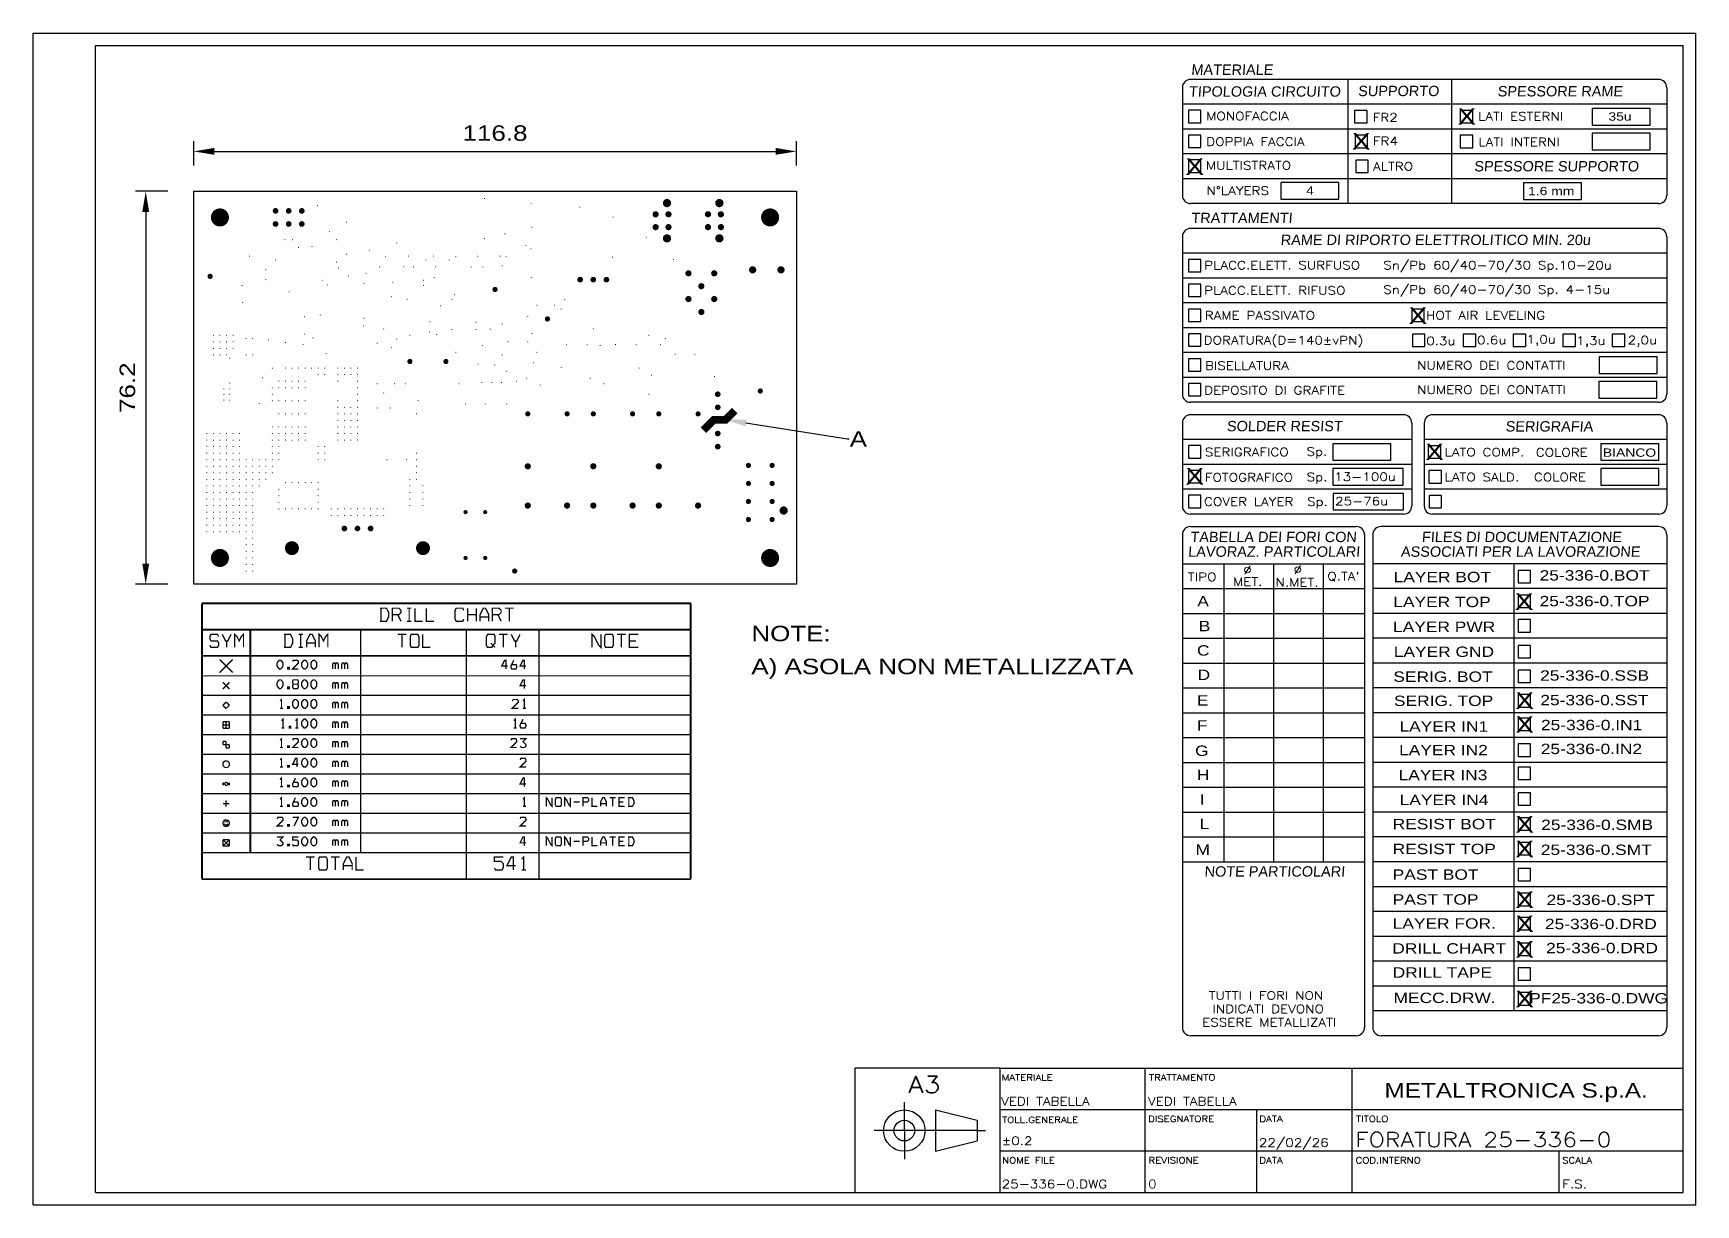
# Paper-space layout 'Layout1' of a CAD drawing. Extents: x 0 to 402, y 0 to 283.
# The model-space entities are those that its viewports show. They can reach past a viewport. Long polylines and large blocks are cut down to what shows.
import ezdxf
from ezdxf import colors
from ezdxf.entities.mleader import LeaderData, LeaderLine
from ezdxf.enums import TextEntityAlignment as Align
from ezdxf.math import Vec2, Vec3

# ---------------------------------------------------------------- set-up
doc = ezdxf.new("R2010")
doc.units = 0
doc.header["$LTSCALE"] = 10
doc.header["$MEASUREMENT"] = 0
doc.layers.get('0').update_dxf_attribs({"linetype": 'CONTINUOUS'})
doc.layers.get('Defpoints').update_dxf_attribs({"linetype": 'CONTINUOUS'})
for name, color, linetype in [('25-336-0_DRD', 7, 'CONTINUOUS'), ('25-336-0_DRL', 1, 'CONTINUOUS'), ('ATTRIBUTI', 7, 'CONTINUOUS'), ('CARTIGLIO', 7, 'CONTINUOUS'), ('OGGETTO', 7, 'CONTINUOUS'), ('QUOTE', 6, 'CONTINUOUS'), ('TABELLA', 7, 'CONTINUOUS'), ('THRUHOLE_NPT', 13, 'CONTINUOUS'), ('THRUHOLE_TAP', 8, 'CONTINUOUS'), ('VIEWPORT', 7, 'CONTINUOUS')]:
    doc.layers.add(name, color=color, linetype=linetype)
doc.layers.get('VIEWPORT').off()
doc.styles.add('ROMANS', font='romans', dxfattribs={"height": 4})
doc.styles.add('STILE25', font='arial.ttf', dxfattribs={"width": 1.2, "height": 2.5})
doc.styles.add('STILE3', font='arial.ttf', dxfattribs={"width": 1.2, "height": 3})
doc.styles.add('STILE35', font='arial.ttf', dxfattribs={"width": 1.2, "height": 3.5})
doc.styles.add('STYLE4', font='arial.ttf', dxfattribs={"width": 1.2, "height": 4})
doc.dimstyles.new('QUOTE', dxfattribs={"dimscale": 0, "dimtxt": 3, "dimasz": 4, "dimexe": 2, "dimexo": 5, "dimgap": 2, "dimtad": 1, "dimdec": 1, "dimzin": 13, "dimdsep": 46, "dimtxsty": 'STILE3', "dimcen": 0, "dimclrt": 7, "dimadec": 0, "dimazin": 0, "dimtfac": 0.666667, "dimtdec": 1, "dimtofl": 0, "dimtmove": 2, "dimatfit": 3, "dimfxl": 0, "dimtolj": 1, "dimtzin": 13, "dimarcsym": 0})

psp = doc.layouts.get("Layout1")

msp = doc.modelspace()

# ---------------------------------------------------------------- texts
at = {"layer": 'QUOTE', "style": 'STILE3', "width": 1.2}
for s, p in [('NOTE:', (651.24, 935.33)), ('A) ASOLA NON METALLIZZATA', (651.24, 928.94))]:
    msp.add_text(s, height=3, dxfattribs=at).set_placement(p)

# ---------------------------------------------------------------- blocks, each defined once
blk = doc.blocks.new('QD')
at = {"layer": 'ATTRIBUTI', "linetype": 'Continuous'}
blk.add_lwpolyline([(-1.5, 1.5), (-1.5, -1.5), (1.5, -1.5), (1.5, 1.5)], close=True, dxfattribs=at)
blk = doc.blocks.new('TABELLAPCB2')
at = {"layer": 'ATTRIBUTI', "color": 6, "linetype": 'Continuous'}
for p, q in [((116, 239.99), (102, 239.99)), ((102, 239.99), (102, 235.99)), ((116, 235.99), (116, 239.99)), ((102, 235.99), (116, 235.99))]:
    blk.add_line(p, q, dxfattribs=at)
for points in [[(102, 241.91), (116, 241.91), (116, 245.91), (102, 245.91)], [(26.82, 224.03), (40.82, 224.03), (40.82, 228.03), (26.82, 228.03)], [(85.36, 223.98), (99.36, 223.98), (99.36, 227.98), (85.36, 227.98)], [(103.65, 181.96), (117.65, 181.96), (117.65, 185.96), (103.65, 185.96)], [(103.61, 175.96), (117.61, 175.96), (117.61, 179.96), (103.61, 179.96)], [(39.33, 160.95), (53.33, 160.95), (53.33, 164.95), (39.33, 164.95)], [(104.08, 160.96), (118.08, 160.96), (118.08, 164.96), (104.08, 164.96)], [(39.34, 154.96), (56.34, 154.96), (56.34, 158.96), (39.34, 158.96)], [(104.09, 154.96), (118.09, 154.96), (118.09, 158.96), (104.09, 158.96)], [(39.4, 148.96), (56.4, 148.96), (56.4, 152.96), (39.4, 152.96)]]:
    blk.add_lwpolyline(points, close=True, dxfattribs=at)
at = {"layer": 'TABELLA', "color": 1, "linetype": 'Continuous'}
for p, q in [((118, 252.96), (5, 252.96)), ((43, 252.96), (43, 222.96)), ((68, 252.96), (68, 222.96)), ((3, 250.96), (3, 224.96)), ((120, 250.96), (120, 224.96)), ((120, 246.96), (3, 246.96)), ((118, 222.96), (5, 222.96)), ((118, 216.96), (5, 216.96)), ((3, 214.96), (3, 176.96)), ((120, 214.96), (120, 176.96)), ((120, 210.96), (3, 210.96)), ((118, 174.96), (5, 174.96)), ((3, 169.96), (3, 149.96)), ((56.41, 171.96), (5, 171.96)), ((58.41, 169.96), (58.41, 149.96)), ((61.41, 169.96), (61.41, 149.96)), ((118, 171.96), (63.41, 171.96)), ((120, 169.96), (120, 149.96)), ((58.41, 165.96), (3, 165.96)), ((120, 165.96), (61.41, 165.96)), ((56.41, 147.96), (5, 147.96)), ((5, 144.96), (45, 144.96)), ((118, 144.96), (51, 144.96)), ((118, 147.96), (63.41, 147.96)), ((3, 142.96), (3, 111.96)), ((47, 142.96), (47, 23.96)), ((49, 142.96), (49, 23.96)), ((120, 142.96), (120, 23.96)), ((3, 135.96), (47, 135.96)), ((120, 135.96), (49, 135.96)), ((3, 111.96), (3, 108.96)), ((3, 108.96), (3, 66.96)), ((3, 66.96), (3, 63.96)), ((3, 63.96), (47, 63.96)), ((3, 63.96), (3, 23.96)), ((45, 21.96), (5, 21.96)), ((118, 21.96), (51, 21.96))]:
    blk.add_line(p, q, dxfattribs=at)
at = {"layer": 'TABELLA', "color": 6, "linetype": 'Continuous'}
for p, q in [((120, 240.96), (3, 240.96)), ((120, 234.96), (3, 234.96)), ((120, 228.96), (3, 228.96)), ((120, 204.96), (3, 204.96)), ((120, 198.96), (3, 198.96)), ((120, 192.96), (3, 192.96)), ((120, 186.96), (3, 186.96)), ((120, 180.96), (3, 180.96)), ((58.41, 159.96), (3, 159.96)), ((120, 159.96), (61.41, 159.96)), ((58.41, 153.96), (3, 153.96)), ((120, 153.96), (61.41, 153.96)), ((13, 135.96), (13, 63.96)), ((25, 135.96), (25, 63.96)), ((37, 135.96), (37, 63.96)), ((83.05, 135.96), (83.05, 27.96)), ((3, 129.96), (47, 129.96)), ((120, 129.96), (49, 129.96)), ((3, 123.96), (47, 123.96)), ((120, 123.96), (49, 123.96)), ((3, 117.96), (47, 117.96)), ((120, 117.96), (49, 117.96)), ((3, 111.96), (47, 111.96)), ((120, 111.96), (49, 111.96)), ((3, 105.96), (47, 105.96)), ((120, 105.96), (49, 105.96)), ((3, 99.96), (47, 99.96)), ((120, 99.96), (49, 99.96)), ((3, 93.96), (47, 93.96)), ((120, 93.96), (49, 93.96)), ((3, 87.96), (47, 87.96)), ((120, 87.96), (49, 87.96)), ((3, 81.96), (47, 81.96)), ((120, 81.96), (49, 81.96)), ((3, 75.96), (47, 75.96)), ((120, 75.96), (49, 75.96)), ((3, 69.96), (47, 69.96)), ((120, 69.96), (49, 69.96)), ((120, 63.96), (49, 63.96)), ((120, 57.96), (49, 57.96)), ((120, 51.96), (49, 51.96)), ((120, 45.96), (49, 45.96)), ((120, 39.96), (49, 39.96)), ((120, 33.96), (49, 33.96)), ((120, 27.96), (49, 27.96))]:
    blk.add_line(p, q, dxfattribs=at)
at = {"layer": 'TABELLA', "color": 1, "linetype": 'Continuous'}
for centre, start, end in [((5, 250.96), 90, 180), ((118, 250.96), 0, 90), ((5, 224.96), 180, 270), ((118, 224.96), 270, 0), ((5, 214.96), 90, 180), ((118, 214.96), 0, 90), ((5, 176.96), 180, 270), ((118, 176.96), 270, 0), ((5, 169.96), 90, 180), ((56.41, 169.96), 0, 90), ((63.41, 169.96), 90, 180), ((118, 169.96), 0, 90), ((5, 149.96), 180, 270), ((56.41, 149.96), 270, 0), ((63.41, 149.96), 180, 270), ((118, 149.96), 270, 0), ((5, 142.96), 90, 180), ((45, 142.96), 0, 90), ((51, 142.96), 90, 180), ((118, 142.96), 0, 90), ((5, 23.96), 180, 270), ((45, 23.96), 270, 0), ((51, 23.96), 180, 270), ((118, 23.96), 270, 0)]:
    blk.add_arc(centre, 2, start, end, dxfattribs=at)
at = {"layer": 'TABELLA', "linetype": 'Continuous'}
for p in [(6, 244), (46.11, 243.96), (71.62, 243.96), (6, 238), (46.25, 237.96), (71.62, 237.96), (6, 232), (46.4, 231.96), (6, 208), (6, 202), (6, 196), (59.91, 195.96), (6, 190), (60.05, 189.96), (72.34, 189.96), (84.42, 189.96), (96.42, 189.96), (108.34, 189.96), (6, 184), (6, 178), (6, 163), (63.9, 162.96), (6, 157), (64.05, 156.96), (6, 151), (64.11, 150.96), (85.62, 132.85), (85.62, 126.9), (85.62, 120.96), (85.62, 114.74), (85.62, 108.8), (85.62, 102.85), (85.62, 97.18), (85.62, 90.93), (85.62, 85.36), (85.62, 79.15), (85.62, 73.07), (85.62, 67.12), (85.62, 60.86), (85.62, 54.86), (85.62, 49.03), (85.62, 42.85), (85.62, 36.85), (85.62, 30.87)]:
    blk.add_blockref('QD', p, dxfattribs=at)
at = {"layer": 'ATTRIBUTI', "linetype": 'Continuous', "width": 1.2, "flags": 8}
for tag, height, style, p in [('X', 4, 'STYLE4', (6.1, 244.01)), ('X', 4, 'STYLE4', (71.7, 244.01)), ('VAL', 2, 'STILE25', (108.7, 244.01)), ('X', 4, 'STYLE4', (6, 237.91)), ('X', 4, 'STYLE4', (46.2, 238.01)), ('VAL', 2, 'STILE25', (92.09, 226)), ('X', 4, 'STYLE4', (6, 208.01)), ('X', 4, 'STYLE4', (6, 163.01)), ('X', 4, 'STYLE4', (63.9, 163.01)), ('VAL', 2, 'STILE25', (46.4, 163.01)), ('COL', 2, 'STILE25', (111, 162.81))]:
    blk.add_attdef(tag, text='', height=height, dxfattribs=dict(at, style=style)).set_placement(p, align=Align.MIDDLE_CENTER)
at = {"layer": 'ATTRIBUTI', "linetype": 'Continuous', "width": 1.2}
for tag, height, style, p in [('X', 4, 'STYLE4', (46.1, 244.01)), ('X', 4, 'STYLE4', (71.6, 238.01)), ('VAL', 2, 'STILE25', (108.96, 238.08)), ('X', 4, 'STYLE4', (6, 231.91)), ('X', 4, 'STYLE4', (46.4, 232.01)), ('X', 4, 'STYLE4', (6, 202.01)), ('X', 4, 'STYLE4', (6, 196.01)), ('X', 4, 'STYLE4', (59.9, 195.91)), ('X', 4, 'STYLE4', (6, 190.01)), ('X', 4, 'STYLE4', (60, 189.91)), ('X', 4, 'STYLE4', (72.3, 189.91)), ('X', 4, 'STYLE4', (84.4, 189.91)), ('X', 4, 'STYLE4', (96.4, 190.01)), ('X', 4, 'STYLE4', (108.3, 190.01)), ('X', 4, 'STYLE4', (6, 184.01)), ('NUM', 2, 'STILE25', (110.99, 183.91)), ('X', 4, 'STYLE4', (6, 178.01)), ('NUM', 2, 'STILE25', (111.02, 178.01)), ('X', 4, 'STYLE4', (6, 157.11)), ('X', 4, 'STYLE4', (64, 157.01)), ('BIANCO', 2, 'STILE25', (111.1, 156.91)), ('X', 4, 'STYLE4', (6, 151.01)), ('X', 4, 'STYLE4', (85.68, 132.91)), ('CSXXXR1.BOT', 2.5, 'STILE25', (102.56, 133.16)), ('X', 4, 'STYLE4', (85.54, 126.83)), ('DIA', 2.5, 'STILE25', (19.2, 127.01)), ('DIA', 2.5, 'STILE25', (31.1, 126.91)), ('QTA', 2.5, 'STILE25', (42.1, 126.91)), ('CSXXXR1.TOP', 2.5, 'STILE25', (102.56, 126.94)), ('DIA', 2.5, 'STILE25', (19.2, 120.91)), ('DIA', 2.5, 'STILE25', (31.1, 121.01)), ('QTA', 2.5, 'STILE25', (42.1, 120.91)), ('X', 4, 'STYLE4', (85.68, 120.88)), ('CSXXXR1.PWR', 2.5, 'STILE25', (103.25, 121)), ('X', 4, 'STYLE4', (85.68, 114.67)), ('DIA', 2.5, 'STILE25', (19.1, 114.91)), ('DIA', 2.5, 'STILE25', (31.1, 114.81)), ('QTA', 2.5, 'STILE25', (42, 114.91)), ('CSXXXR1.GND', 2.5, 'STILE25', (102.89, 114.92)), ('DIA', 2.5, 'STILE25', (19.1, 108.91)), ('DIA', 2.5, 'STILE25', (31.2, 108.91)), ('QTA', 2.5, 'STILE25', (42.1, 108.91)), ('X', 4, 'STYLE4', (85.68, 108.86)), ('CSXXXR1.SSB', 2.5, 'STILE25', (102.57, 108.97)), ('X', 4, 'STYLE4', (85.68, 102.91)), ('DIA', 2.5, 'STILE25', (19, 102.91)), ('DIA', 2.5, 'STILE25', (31.3, 103.11)), ('QTA', 2.5, 'STILE25', (42.3, 102.91)), ('CSXXXR1.SST', 2.5, 'STILE25', (102.5, 103.03)), ('DIA', 2.5, 'STILE25', (19.1, 96.91)), ('DIA', 2.5, 'STILE25', (31.3, 97.11)), ('QTA', 2.5, 'STILE25', (42.2, 97.21)), ('X', 4, 'STYLE4', (85.68, 97.13)), ('CSXXXR1.IN1', 2.5, 'STILE25', (101.84, 97.01)), ('X', 4, 'STYLE4', (85.68, 90.99)), ('CSXXXR1.IN2', 2.5, 'STILE25', (101.79, 91.24)), ('DIA', 2.5, 'STILE25', (19.2, 90.91)), ('DIA', 2.5, 'STILE25', (31.3, 91.01)), ('QTA', 2.5, 'STILE25', (42, 90.91)), ('DIA', 2.5, 'STILE25', (19.2, 84.91)), ('DIA', 2.5, 'STILE25', (31.4, 85.11)), ('QTA', 2.5, 'STILE25', (42, 84.91)), ('X', 4, 'STYLE4', (85.68, 85.58)), ('CSXXXR1.IN3', 2.5, 'STILE25', (101.63, 84.93)), ('X', 4, 'STYLE4', (85.68, 79.23)), ('DIA', 2.5, 'STILE25', (19.1, 78.91)), ('DIA', 2.5, 'STILE25', (31.4, 79.01)), ('QTA', 2.5, 'STILE25', (42.1, 79.01)), ('CSXXXR1.IN4', 2.5, 'STILE25', (101.78, 78.94)), ('DIA', 2.5, 'STILE25', (19.1, 72.91)), ('DIA', 2.5, 'STILE25', (31.3, 73.01)), ('QTA', 2.5, 'STILE25', (41.9, 73.01)), ('X', 4, 'STYLE4', (85.68, 73.02)), ('CSXXXR1.SMB', 2.5, 'STILE25', (103.19, 72.9)), ('DIA', 2.5, 'STILE25', (31.3, 67.11)), ('X', 4, 'STYLE4', (85.68, 67.07)), ('DIA', 2.5, 'STILE25', (19.1, 66.91)), ('QTA', 2.5, 'STILE25', (42, 66.91)), ('CSXXXR1.SMT', 2.5, 'STILE25', (102.97, 66.87)), ('X', 4, 'STYLE4', (85.68, 60.81)), ('CSXXXR1.SPB', 2.5, 'STILE25', (102.72, 60.95)), ('X', 4, 'STYLE4', (85.68, 54.81)), ('CSXXXR1.SMT', 2.5, 'STILE25', (104.02, 54.77)), ('X', 4, 'STYLE4', (85.68, 48.99)), ('CSXXXR1.DRL', 2.5, 'STILE25', (104.09, 48.95)), ('X', 4, 'STYLE4', (85.68, 42.8)), ('CSXXXR1.DRD', 2.5, 'STILE25', (104.36, 43.13)), ('X', 4, 'STYLE4', (85.68, 36.8)), ('CSXXXR1.TAP', 2.5, 'STILE25', (104.02, 37.12)), ('X', 4, 'STYLE4', (85.68, 30.82)), ('CSXXXR1.DWG', 2.5, 'STILE25', (103.53, 31))]:
    blk.add_attdef(tag, text='', height=height, dxfattribs=dict(at, style=style)).set_placement(p, align=Align.MIDDLE_CENTER)
at = {"layer": 'TABELLA', "linetype": 'Continuous', "style": 'STILE25', "oblique": 4}
for s, p in [('MATERIALE', (5.12, 254.07)), ('TIPOLOGIA CIRCUITO', (4.54, 248.8)), ('SUPPORTO', (45.4, 248.93)), ('SPESSORE RAME', (79.1, 248.86)), ('SPESSORE SUPPORTO', (73.45, 230.74)), ('TRATTAMENTI', (5.12, 218.26)), ('RAME DI RIPORTO ELETTROLITICO MIN. 20u', (26.7, 212.96)), ('SOLDER RESIST', (13.71, 167.97)), ('SERIGRAFIA', (81.02, 167.91)), ('TABELLA DEI FORI CON', (4.9, 141.19)), ('FILES DI DOCUMENTAZIONE', (60.8, 141.19)), ('LAVORAZ. PARTICOLARI', (4.35, 137.65)), ('ASSOCIATI PER LA LAVORAZIONE', (55.73, 137.65)), ('NOTE PARTICOLARI', (8.3, 60.39))]:
    blk.add_text(s, height=2.5, dxfattribs=at).set_placement(p)
at = {"layer": 'TABELLA', "linetype": 'Continuous', "width": 1.2}
for s, height, style, p in [('MONOFACCIA', 2, 'ROMANS', (8.75, 243.1)), ('LATI ESTERNI', 2, 'ROMANS', (74.41, 243.06)), ('FR2', 2, 'ROMANS', (48.96, 242.8)), ('DOPPIA FACCIA', 2, 'ROMANS', (8.78, 236.93)), ('FR4', 2, 'ROMANS', (49.03, 237.1)), ('LATI INTERNI', 2, 'ROMANS', (74.49, 236.85)), ('MULTISTRATO', 2, 'ROMANS', (8.7, 231.18)), ('ALTRO', 2, 'ROMANS', (49.05, 230.96)), ('N°LAYERS', 2, 'ROMANS', (8.83, 225.09)), ('PLACC.ELETT. SURFUSO ', 2, 'ROMANS', (8.29, 207.08)), ('Sn/Pb 60/40-70/30 Sp.10-20u', 2, 'ROMANS', (51.52, 207.08)), ('PLACC.ELETT. RIFUSO ', 2, 'ROMANS', (8.24, 200.99)), ('Sn/Pb 60/40-70/30 Sp. 4-15u', 2, 'ROMANS', (51.52, 201.2)), ('RAME PASSIVATO', 2, 'ROMANS', (8.41, 194.95)), ('HOT AIR LEVELING', 2, 'ROMANS', (61.84, 194.99)), ('DORATURA(D=140%%PvPN)', 2, 'ROMANS', (8.15, 188.96)), ('0.3u', 2, 'ROMANS', (61.89, 188.8)), ('0.6u', 2, 'ROMANS', (74.17, 188.99)), ('1,0u', 2, 'ROMANS', (86.13, 189.19)), ('1,3u', 2, 'ROMANS', (98.14, 188.87)), ('2,0u', 2, 'ROMANS', (110.56, 188.99)), ('BISELLATURA', 2, 'ROMANS', (8.47, 182.83)), ('NUMERO DEI CONTATTI', 2, 'ROMANS', (59.68, 182.87)), ('DEPOSITO DI GRAFITE', 2, 'ROMANS', (8.27, 176.89)), ('NUMERO DEI CONTATTI', 2, 'ROMANS', (59.72, 176.99)), ('SERIGRAFICO ', 2, 'ROMANS', (8.42, 161.95)), ('Sp.', 2, 'ROMANS', (32.98, 162.07)), ('LATO COMP.', 2, 'ROMANS', (66.34, 161.92)), ('COLORE', 2, 'ROMANS', (88.35, 161.87)), ('FOTOGRAFICO ', 2, 'ROMANS', (8.44, 155.84)), ('Sp.', 2, 'ROMANS', (33.02, 155.93)), ('13-100u', 2, 'ROMANS', (39.67, 155.98)), ('LATO SALD.', 2, 'ROMANS', (66.34, 155.9)), ('COLORE', 2, 'ROMANS', (87.91, 155.9)), ('COVER LAYER ', 2, 'ROMANS', (8.23, 149.97)), ('Sp.', 2, 'ROMANS', (33.12, 149.98)), ('25-76u', 2, 'ROMANS', (39.88, 150.08)), ('TIPO', 2, 'ROMANS', (4.34, 131.78)), ('MET.', 2, 'ROMANS', (15.25, 130.65)), ('%%C', 2, 'ROMANS', (17.72, 133.47)), ('%%C', 2, 'ROMANS', (29.85, 133.53)), ("Q.TA'", 2, 'ROMANS', (38.01, 131.96)), ('LAYER BOT', 2.5, 'STILE25', (54.03, 131.51)), ('N.MET.', 2, 'ROMANS', (25.51, 130.47)), ('A', 2.5, 'STILE25', (6.61, 125.68)), ('LAYER TOP', 2.5, 'STILE25', (53.95, 125.5)), ('B', 2.5, 'STILE25', (6.96, 119.66)), ('LAYER PWR', 2.5, 'STILE25', (53.89, 119.48)), ('C', 2.5, 'STILE25', (6.54, 113.78)), ('LAYER GND', 2.5, 'STILE25', (54.06, 113.46)), ('D', 2.5, 'STILE25', (6.68, 107.88)), ('SERIG. BOT', 2.5, 'STILE25', (53.96, 107.44)), ('E', 2.5, 'STILE25', (6.49, 101.71)), ('SERIG. TOP', 2.5, 'STILE25', (54.11, 101.61)), ('F', 2.5, 'STILE25', (6.51, 95.68)), ('LAYER IN1', 2.5, 'STILE25', (55.44, 95.41)), ('G', 2.5, 'STILE25', (6.08, 89.54)), ('LAYER IN2', 2.5, 'STILE25', (55.35, 89.7)), ('H', 2.5, 'STILE25', (6.49, 83.72)), ('LAYER IN3', 2.5, 'STILE25', (55.23, 83.68)), ('I', 2.5, 'STILE25', (7.23, 77.79)), ('LAYER IN4', 2.5, 'STILE25', (55.48, 77.66)), ('L', 2.5, 'STILE25', (7.2, 71.87)), ('RESIST BOT', 2.5, 'STILE25', (53.8, 71.83)), ('RESIST TOP', 2.5, 'STILE25', (53.8, 65.82)), ('M', 2.5, 'STILE25', (6.2, 65.65)), ('PAST BOT', 2.5, 'STILE25', (53.8, 59.63)), ('PAST TOP', 2.5, 'STILE25', (53.8, 53.63)), ('LAYER FOR.', 2.5, 'STILE25', (53.8, 47.81)), ('DRILL CHART', 2.5, 'STILE25', (53.71, 41.8)), ('DRILL TAPE', 2.5, 'STILE25', (53.8, 35.98)), ('TUTTI I FORI NON', 2, 'ROMANS', (9.36, 30.67)), ('MECC.DRW.', 2.5, 'STILE25', (54.01, 29.85)), ('INDICATI DEVONO', 2, 'ROMANS', (10.24, 27.43)), ('ESSERE METALLIZATI', 2, 'ROMANS', (7.78, 24.19))]:
    blk.add_text(s, height=height, dxfattribs=dict(at, style=style)).set_placement(p)
at = {"layer": 'TABELLA', "linetype": 'Continuous', "style": 'STILE25', "width": 1.2}
blk.add_attdef('NUM', text='', height=2, dxfattribs=at).set_placement((33.83, 226.12), align=Align.MIDDLE_CENTER)
blk = doc.blocks.new('A3METALTRONICA')
at = {"layer": 'CARTIGLIO', "color": 6, "linetype": 'Continuous'}
for p, q in [((0, 283), (401.5, 283)), ((0, 0), (0, 283)), ((401.5, 0), (401.5, 283)), ((233.5, 3), (233.5, 33)), ((268.5, 3), (268.5, 33)), ((318.5, 3), (318.5, 33)), ((233.5, 23), (398.5, 23)), ((295.5, 3), (295.5, 23)), ((233.5, 13), (398.5, 13)), ((368.5, 3), (368.5, 13)), ((0, 0), (401.5, 0))]:
    blk.add_line(p, q, dxfattribs=at)
at = {"layer": 'CARTIGLIO', "color": 1, "linetype": 'Continuous'}
for p, q in [((15, 280), (398.5, 280)), ((15, 3), (15, 280)), ((398.5, 3), (398.5, 280)), ((198.5, 3), (198.5, 33)), ((233.5, 33), (198.5, 33)), ((233.5, 33), (398.5, 33)), ((15, 3), (398.5, 3))]:
    blk.add_line(p, q, dxfattribs=at)
at = {"layer": 'CARTIGLIO', "color": 6}
for p, q in [((210.37, 17.91), (210.37, 24.81)), ((227.92, 17.91), (203.08, 17.91)), ((210.37, 17.91), (210.37, 11)), ((227.92, 17.91), (230, 17.91))]:
    blk.add_line(p, q, dxfattribs=at)
at = {"layer": 'CARTIGLIO', "color": 1}
for p, q in [((217.92, 22.91), (227.92, 20.41)), ((217.92, 22.91), (217.92, 12.91)), ((227.92, 20.41), (227.92, 15.41)), ((217.92, 12.91), (227.92, 15.41))]:
    blk.add_line(p, q, dxfattribs=at)
for radius in [5, 2.5]:
    blk.add_circle((210.37, 17.91), radius, dxfattribs=at)
at = {"layer": 'CARTIGLIO', "color": 1, "linetype": 'Continuous', "style": 'ROMANS', "width": 1.2}
blk.add_text('A3', height=4, dxfattribs=at).set_placement((211.32, 27.03))
at = {"layer": 'CARTIGLIO', "color": 0, "linetype": 'Continuous', "style": 'ROMANS', "width": 1.2}
for s, p in [('MATERIALE', (233.87, 30)), ('TRATTAMENTO', (269.45, 30)), ('TOLL.GENERALE', (233.99, 19.77)), ('DISEGNATORE', (269.23, 20)), ('DATA', (296.11, 20)), ('TITOLO', (319.47, 20)), ('NOME FILE', (233.99, 10)), ('REVISIONE', (269.35, 10)), ('DATA', (296.11, 10)), ('COD.INTERNO', (319.35, 10)), ('SCALA', (369.23, 10))]:
    blk.add_text(s, height=1.5, dxfattribs=at).set_placement(p)
at = {"layer": 'CARTIGLIO', "linetype": 'Continuous', "style": 'STILE35', "width": 1.2}
blk.add_text('METALTRONICA S.p.A.', height=3.5, dxfattribs=at).set_placement((326.33, 25.88))
at = {"layer": 'CARTIGLIO', "color": 0, "linetype": 'Continuous', "style": 'ROMANS', "width": 1.2}
for tag, p, height in [('MATERIALE', (233.75, 24), 2), ('TRATTAMENTO', (269.23, 24), 2), ('TITOLO', (319.23, 14), 3.5), ('DISEGNATORE', (269.23, 14), 2), ('DATADIS', (295.99, 14), 2), ('NOMEFILE', (233.87, 4), 2), ('REVISIONE', (269.23, 4), 2), ('DATAREV', (295.99, 4), 2), ('CODICE', (319.35, 4), 2), ('SCALA', (369.25, 4), 2)]:
    blk.add_attdef(tag, p, '', height=height, dxfattribs=at)
at = {"layer": 'CARTIGLIO', "color": 0, "linetype": 'Continuous', "style": 'ROMANS', "width": 1.2, "flags": 8}
blk.add_attdef('TOLLERANZA', text='', height=2, dxfattribs=at).set_placement((233.93, 13.85), align=Align.BOTTOM_LEFT)
blk = doc.blocks.new('ROUND_1')
at = {"const_width": 1.75006}
blk.add_lwpolyline([(-0.87503, 0, 1), (0.87503, 0, 1)], format="xyb", close=True, dxfattribs=at)
blk = doc.blocks.new('ROUND_31')
at = {"const_width": 0.8001}
blk.add_lwpolyline([(-0.40005, 0, 1), (0.40005, 0, 1)], format="xyb", close=True, dxfattribs=at)
blk = doc.blocks.new('ROUND_59')
at = {"const_width": 0.50038}
blk.add_lwpolyline([(-0.25019, 0, 1), (0.25019, 0, 1)], format="xyb", close=True, dxfattribs=at)
blk = doc.blocks.new('ROUND_74')
at = {"const_width": 0.40005}
blk.add_lwpolyline([(-0.200024, 0, 1), (0.200024, 0, 1)], format="xyb", close=True, dxfattribs=at)
blk = doc.blocks.new('ROUND_75')
at = {"const_width": 0.54991}
blk.add_lwpolyline([(-0.274954, 0, 1), (0.274954, 0, 1)], format="xyb", close=True, dxfattribs=at)
blk = doc.blocks.new('ROUND_76')
at = {"const_width": 0.59944}
blk.add_lwpolyline([(-0.29972, 0, 1), (0.29972, 0, 1)], format="xyb", close=True, dxfattribs=at)
blk = doc.blocks.new('ROUND_77')
at = {"const_width": 0.69977}
blk.add_lwpolyline([(-0.349884, 0, 1), (0.349884, 0, 1)], format="xyb", close=True, dxfattribs=at)
blk = doc.blocks.new('ROUND_78')
at = {"const_width": 1.35001}
blk.add_lwpolyline([(-0.675004, 0, 1), (0.675004, 0, 1)], format="xyb", close=True, dxfattribs=at)
blk = doc.blocks.new('ROUND_79')
at = {"const_width": 0.10033}
blk.add_lwpolyline([(-0.050164, 0, 1), (0.050164, 0, 1)], format="xyb", close=True, dxfattribs=at)
blk = doc.blocks.new('ROUND_81')
at = {"const_width": 0.10033}
blk.add_lwpolyline([(-0.050164, 0, 1), (0.050164, 0, 1)], format="xyb", close=True, dxfattribs=at)
blk = doc.blocks.new('ROUND_82')
at = {"const_width": 0.10033}
blk.add_lwpolyline([(-0.050164, 0, 1), (0.050164, 0, 1)], format="xyb", close=True, dxfattribs=at)
blk = doc.blocks.new('ROUND_73')
at = {"const_width": 0.10033}
blk.add_lwpolyline([(-0.050164, 0, 1), (0.050164, 0, 1)], format="xyb", close=True, dxfattribs=at)
blk = doc.blocks.new('*D79')
at = {"layer": 'Defpoints', "color": 0, "transparency": 16777216}
for p in [(659.95, 1030.34), (543.11, 1022.61), (659.95, 1022.61)]:
    blk.add_point(p, dxfattribs=at)
at = {"layer": 'QUOTE', "color": 0, "lineweight": -2, "transparency": 16777216}
for p, q in [((543.11, 1027.61), (543.11, 1032.34)), ((659.95, 1027.61), (659.95, 1032.34)), ((547.11, 1030.34), (655.95, 1030.34))]:
    blk.add_line(p, q, dxfattribs=at)
at = {"layer": 'QUOTE', "color": 0, "transparency": 16777216}
for points in [[(547.11, 1031.01), (547.11, 1029.68), (543.11, 1030.34)], [(655.95, 1031.01), (655.95, 1029.68), (659.95, 1030.34)]]:
    blk.add_solid(points, dxfattribs=at)
at = {"layer": 'QUOTE', "color": 7, "transparency": 16777216, "insert": (601.53, 1033.87), "char_height": 3, "attachment_point": 5, "style": 'STILE3'}
blk.add_mtext('\\A1;116.8', dxfattribs=at)
blk = doc.blocks.new('*D80')
at = {"layer": 'Defpoints', "color": 0, "transparency": 16777216}
for p in [(543.11, 1022.61), (533.8, 946.41), (543.11, 946.41)]:
    blk.add_point(p, dxfattribs=at)
at = {"layer": 'QUOTE', "color": 0, "lineweight": -2, "transparency": 16777216}
for p, q in [((538.11, 1022.61), (531.8, 1022.61)), ((533.8, 1018.61), (533.8, 950.41)), ((538.11, 946.41), (531.8, 946.41))]:
    blk.add_line(p, q, dxfattribs=at)
at = {"layer": 'QUOTE', "color": 0, "transparency": 16777216}
for points in [[(533.14, 1018.61), (534.47, 1018.61), (533.8, 1022.61)], [(533.14, 950.41), (534.47, 950.41), (533.8, 946.41)]]:
    blk.add_solid(points, dxfattribs=at)
at = {"layer": 'QUOTE', "color": 7, "transparency": 16777216, "insert": (530.27, 984.51), "char_height": 3, "attachment_point": 5, "rotation": 90, "style": 'STILE3'}
blk.add_mtext('\\A1;76.2', dxfattribs=at)

# ---------------------------------------------------------------- dimensions: what is measured, and where the dimension line sits
at = {"layer": 'QUOTE'}
dim = msp.add_linear_dim(base=(659.95, 1030.34), p1=(543.11, 1022.61), p2=(659.95, 1022.61), dimstyle='QUOTE', override={"dimscale": 1}, dxfattribs=at)
dim.commit()
dim.dimension.update_dxf_attribs({"geometry": '*D79', "text_midpoint": (601.53, 1033.87)})
dim = msp.add_linear_dim(base=(533.8, 946.41), p1=(543.11, 1022.61), p2=(543.11, 946.41), angle=90, dimstyle='QUOTE', override={"dimscale": 1}, dxfattribs=at)
dim.commit()
dim.dimension.update_dxf_attribs({"geometry": '*D80', "text_midpoint": (530.27, 984.51)})

# ---------------------------------------------------------------- linework, layer by layer
at = {"layer": '25-336-0_DRD', "const_width": 0.254}
for points in [[(639.5, 942.73), (544.63, 942.73)], [(544.63, 889.26), (544.63, 942.6)], [(639.37, 942.6), (544.76, 942.6)], [(544.76, 889.26), (544.76, 942.6)], [(579.2, 939.21), (580.47, 939.21), (580.9, 940.06), (580.9, 940.91), (580.47, 941.75), (579.2, 941.75)], [(579.42, 939.21), (579.42, 941.75)], [(581.62, 940.48), (582.89, 940.48), (583.31, 940.91), (583.31, 941.33), (582.89, 941.75), (581.62, 941.75), (581.62, 939.21)], [(585.3, 941.75), (584.46, 941.75)], [(584.88, 939.21), (584.88, 941.75)], [(587.5, 939.21), (586.02, 939.21), (586.02, 941.75)], [(589.71, 939.21), (588.22, 939.21), (588.22, 941.75)], [(595.48, 939.64), (595.27, 939.21), (594, 939.21), (593.79, 939.64), (593.79, 941.33), (594, 941.75), (595.27, 941.75), (595.48, 941.33)], [(596.2, 939.21), (596.2, 941.75)], [(597.9, 939.21), (597.9, 941.75)], [(600.31, 939.21), (600.31, 940.48), (599.67, 941.75), (599.25, 941.75), (598.62, 940.48), (598.62, 939.21)], [(601.03, 940.48), (602.3, 940.48), (602.72, 940.91), (602.72, 941.33), (602.3, 941.75), (601.03, 941.75), (601.03, 939.21)], [(605.14, 941.75), (603.44, 941.75)], [(604.29, 939.21), (604.29, 941.75)], [(639.37, 889.26), (639.37, 942.6)], [(639.5, 889.26), (639.5, 942.6)], [(582.68, 940.48), (583.31, 939.21)], [(585.3, 939.21), (584.46, 939.21)], [(597.9, 940.48), (596.2, 940.48)], [(600.31, 940.06), (598.62, 940.06)], [(602.09, 940.48), (602.72, 939.21)], [(639.37, 937.65), (544.76, 937.65)], [(639.37, 937.52), (544.76, 937.52)], [(547.93, 936.25), (547.72, 936.67), (546.45, 936.67), (546.24, 936.25), (546.24, 935.83), (546.45, 935.4), (547.72, 935.4), (547.93, 934.98), (547.93, 934.56), (547.72, 934.13), (546.45, 934.13), (546.24, 934.56)], [(550.35, 936.67), (549.71, 935.4), (549.29, 935.4), (548.65, 936.67)], [(549.5, 934.13), (549.5, 935.4)], [(552.76, 934.13), (552.76, 936.67), (552.33, 936.25), (551.91, 935.4), (551.49, 936.25), (551.06, 936.67), (551.06, 934.13)], [(554.03, 894.34), (554.03, 937.52)], [(554.16, 894.34), (554.16, 937.52)], [(560.6, 934.13), (561.87, 934.13), (562.29, 934.98), (562.29, 935.83), (561.87, 936.67), (560.6, 936.67)], [(560.81, 934.13), (560.81, 936.67)], [(564.28, 936.67), (563.44, 936.67)], [(563.86, 934.13), (563.86, 936.67)], [(566.7, 934.13), (566.7, 935.4), (566.06, 936.67), (565.64, 936.67), (565, 935.4), (565, 934.13)], [(566.7, 934.98), (565, 934.98)], [(569.11, 934.13), (569.11, 936.67), (568.69, 936.25), (568.26, 935.4), (567.84, 936.25), (567.42, 936.67), (567.42, 934.13)], [(575.47, 894.34), (575.47, 937.52)], [(584.36, 936.67), (582.67, 936.67)], [(583.51, 934.13), (583.51, 936.67)], [(585.29, 934.13), (585.08, 934.56), (585.08, 936.25), (585.29, 936.67), (586.56, 936.67), (586.77, 936.25), (586.77, 934.56), (586.56, 934.13), (585.29, 934.13)], [(588.97, 934.13), (587.49, 934.13), (587.49, 936.67)], [(595.96, 889.26), (595.96, 937.52)], [(599.86, 934.56), (600.07, 934.13), (600.91, 934.13), (601.13, 934.56), (601.55, 934.98), (601.55, 936.25), (601.34, 936.67), (600.07, 936.67), (599.86, 936.25), (599.86, 934.56)], [(600.7, 934.98), (601.55, 934.13)], [(603.96, 936.67), (602.27, 936.67)], [(603.11, 934.13), (603.11, 936.67)], [(606.37, 936.67), (605.74, 935.4), (605.32, 935.4), (604.68, 936.67)], [(605.53, 934.13), (605.53, 935.4)], [(610.06, 889.26), (610.06, 937.52)], [(622.05, 936.67), (622.05, 934.13), (621.62, 934.56), (620.78, 936.25), (620.35, 936.67), (620.35, 934.13)], [(622.98, 934.13), (622.77, 934.56), (622.77, 936.25), (622.98, 936.67), (624.25, 936.67), (624.46, 936.25), (624.46, 934.56), (624.25, 934.13), (622.98, 934.13)], [(626.87, 936.67), (625.18, 936.67)], [(626.03, 934.13), (626.03, 936.67)], [(629.29, 934.13), (627.59, 934.13), (627.59, 936.67), (629.29, 936.67)], [(628.86, 935.4), (627.59, 935.4)], [(639.37, 932.57), (544.76, 932.57)], [(639.37, 932.44), (544.76, 932.44)], [(550.66, 931.8), (548.12, 929.26)], [(550.66, 929.26), (548.12, 931.8)], [(559.71, 929.97), (559.43, 930.25), (559.28, 930.53), (559.28, 931.1), (559.43, 931.38), (559.71, 931.66), (559.99, 931.66), (560.27, 931.38), (560.41, 931.1), (560.41, 930.53), (560.27, 930.25), (559.99, 929.97), (559.71, 929.97)], [(563.41, 929.97), (562.28, 929.97), (563.41, 931.1), (563.41, 931.38), (563.26, 931.66), (562.42, 931.66), (562.28, 931.38)], [(564.28, 934.13), (563.44, 934.13)], [(564.48, 929.97), (564.2, 930.25), (564.05, 930.53), (564.05, 931.1), (564.2, 931.38), (564.48, 931.66), (564.76, 931.66), (565.04, 931.38), (565.18, 931.1), (565.18, 930.53), (565.04, 930.25), (564.76, 929.97), (564.48, 929.97)], [(566.26, 929.97), (565.97, 930.25), (565.83, 930.53), (565.83, 931.1), (565.97, 931.38), (566.26, 931.66), (566.54, 931.66), (566.82, 931.38), (566.96, 931.1), (566.96, 930.53), (566.82, 930.25), (566.54, 929.97), (566.26, 929.97)], [(603.96, 930.53), (602.83, 930.53), (603.4, 931.66), (603.68, 931.66), (603.68, 929.97)], [(604.75, 930.82), (605.6, 930.82), (605.74, 930.53), (605.74, 930.25), (605.6, 929.97), (604.75, 929.97), (604.61, 930.25), (604.61, 930.53), (605.17, 931.66)], [(607.52, 930.53), (606.39, 930.53), (606.95, 931.66), (607.23, 931.66), (607.23, 929.97)], [(639.37, 928.63), (544.76, 928.63)], [(561.35, 929.97), (561.63, 929.97), (561.63, 930.25), (561.35, 930.25), (561.35, 929.97)], [(571.15, 929.97), (571.15, 930.82), (571.01, 931.1), (570.73, 931.1), (570.59, 930.82), (570.45, 931.1), (570.17, 931.1), (570.02, 930.82), (570.02, 929.97)], [(570.59, 929.97), (570.59, 930.82)], [(572.93, 929.97), (572.93, 930.82), (572.79, 931.1), (572.51, 931.1), (572.36, 930.82), (572.22, 931.1), (571.94, 931.1), (571.8, 930.82), (571.8, 929.97)], [(572.36, 929.97), (572.36, 930.82)], [(550.03, 927.36), (548.76, 926.09)], [(550.03, 926.09), (548.76, 927.36)], [(559.71, 926.16), (559.43, 926.44), (559.28, 926.72), (559.28, 927.29), (559.43, 927.57), (559.71, 927.85), (559.99, 927.85), (560.27, 927.57), (560.41, 927.29), (560.41, 926.72), (560.27, 926.44), (559.99, 926.16), (559.71, 926.16)], [(561.35, 926.16), (561.63, 926.16), (561.63, 926.44), (561.35, 926.44), (561.35, 926.16)], [(563.26, 927.01), (563.41, 927.29), (563.41, 927.57), (563.26, 927.85), (562.42, 927.85), (562.28, 927.57), (562.28, 927.29), (562.42, 927.01), (563.26, 927.01), (563.41, 926.72), (563.41, 926.44), (563.26, 926.16), (562.42, 926.16), (562.28, 926.44), (562.28, 926.72), (562.42, 927.01)], [(564.48, 926.16), (564.2, 926.44), (564.05, 926.72), (564.05, 927.29), (564.2, 927.57), (564.48, 927.85), (564.76, 927.85), (565.04, 927.57), (565.18, 927.29), (565.18, 926.72), (565.04, 926.44), (564.76, 926.16), (564.48, 926.16)], [(566.26, 926.16), (565.97, 926.44), (565.83, 926.72), (565.83, 927.29), (565.97, 927.57), (566.26, 927.85), (566.54, 927.85), (566.82, 927.57), (566.96, 927.29), (566.96, 926.72), (566.82, 926.44), (566.54, 926.16), (566.26, 926.16)], [(571.15, 926.16), (571.15, 927.01), (571.01, 927.29), (570.73, 927.29), (570.59, 927.01), (570.45, 927.29), (570.17, 927.29), (570.02, 927.01), (570.02, 926.16)], [(570.59, 926.16), (570.59, 927.01)], [(572.93, 926.16), (572.93, 927.01), (572.79, 927.29), (572.51, 927.29), (572.36, 927.01), (572.22, 927.29), (571.94, 927.29), (571.8, 927.01), (571.8, 926.16)], [(572.36, 926.16), (572.36, 927.01)], [(607.52, 926.72), (606.39, 926.72), (606.95, 927.85), (607.23, 927.85), (607.23, 926.16)], [(639.37, 924.82), (544.76, 924.82)], [(549.39, 923.55), (548.76, 922.91)], [(548.76, 922.91), (549.39, 922.28)], [(550.03, 922.91), (549.39, 923.55)], [(549.39, 922.28), (550.03, 922.91)], [(560.13, 922.35), (560.13, 924.04), (559.85, 923.76)], [(560.41, 922.35), (559.85, 922.35)], [(561.35, 922.35), (561.63, 922.35), (561.63, 922.63), (561.35, 922.63), (561.35, 922.35)], [(562.7, 922.35), (562.42, 922.63), (562.28, 922.91), (562.28, 923.48), (562.42, 923.76), (562.7, 924.04), (562.98, 924.04), (563.26, 923.76), (563.41, 923.48), (563.41, 922.91), (563.26, 922.63), (562.98, 922.35), (562.7, 922.35)], [(564.48, 922.35), (564.2, 922.63), (564.05, 922.91), (564.05, 923.48), (564.2, 923.76), (564.48, 924.04), (564.76, 924.04), (565.04, 923.76), (565.18, 923.48), (565.18, 922.91), (565.04, 922.63), (564.76, 922.35), (564.48, 922.35)], [(566.26, 922.35), (565.97, 922.63), (565.83, 922.91), (565.83, 923.48), (565.97, 923.76), (566.26, 924.04), (566.54, 924.04), (566.82, 923.76), (566.96, 923.48), (566.96, 922.91), (566.82, 922.63), (566.54, 922.35), (566.26, 922.35)], [(571.15, 922.35), (571.15, 923.2), (571.01, 923.48), (570.73, 923.48), (570.59, 923.2), (570.45, 923.48), (570.17, 923.48), (570.02, 923.2), (570.02, 922.35)], [(570.59, 922.35), (570.59, 923.2)], [(572.93, 922.35), (572.93, 923.2), (572.79, 923.48), (572.51, 923.48), (572.36, 923.2), (572.22, 923.48), (571.94, 923.48), (571.8, 923.2), (571.8, 922.35)], [(572.36, 922.35), (572.36, 923.2)], [(606.02, 922.35), (604.89, 922.35), (606.02, 923.48), (606.02, 923.76), (605.88, 924.04), (605.03, 924.04), (604.89, 923.76)], [(607.23, 922.35), (607.23, 924.04), (606.95, 923.76)], [(607.52, 922.35), (606.95, 922.35)], [(639.37, 921.01), (544.76, 921.01)], [(548.76, 919.74), (548.76, 918.47)], [(550.03, 919.74), (548.76, 919.74)], [(550.03, 919.1), (548.76, 919.1)], [(549.39, 919.74), (549.39, 918.47)], [(550.03, 918.47), (550.03, 919.74)], [(560.41, 918.54), (560.41, 920.23), (560.13, 919.95)], [(561.63, 918.54), (561.91, 918.54), (561.91, 918.82), (561.63, 918.82), (561.63, 918.54)], [(563.12, 918.54), (563.12, 920.23), (562.84, 919.95)], [(564.48, 918.54), (564.2, 918.82), (564.05, 919.1), (564.05, 919.67), (564.2, 919.95), (564.48, 920.23), (564.76, 920.23), (565.04, 919.95), (565.18, 919.67), (565.18, 919.1), (565.04, 918.82), (564.76, 918.54), (564.48, 918.54)], [(566.26, 918.54), (565.97, 918.82), (565.83, 919.1), (565.83, 919.67), (565.97, 919.95), (566.26, 920.23), (566.54, 920.23), (566.82, 919.95), (566.96, 919.67), (566.96, 919.1), (566.82, 918.82), (566.54, 918.54), (566.26, 918.54)], [(571.15, 918.54), (571.15, 919.39), (571.01, 919.67), (570.73, 919.67), (570.59, 919.39), (570.45, 919.67), (570.17, 919.67), (570.02, 919.39), (570.02, 918.54)], [(570.59, 918.54), (570.59, 919.39)], [(572.93, 918.54), (572.93, 919.39), (572.79, 919.67), (572.51, 919.67), (572.36, 919.39), (572.22, 919.67), (571.94, 919.67), (571.8, 919.39), (571.8, 918.54)], [(572.36, 918.54), (572.36, 919.39)], [(605.46, 918.54), (605.46, 920.23), (605.17, 919.95)], [(606.53, 919.39), (607.38, 919.39), (607.52, 919.1), (607.52, 918.82), (607.38, 918.54), (606.53, 918.54), (606.39, 918.82), (606.39, 919.1), (606.95, 920.23)], [(639.37, 917.2), (544.76, 917.2)], [(548.76, 918.47), (550.03, 918.47)], [(548.76, 915.93), (548.76, 915.29)], [(549.39, 915.93), (548.76, 915.93)], [(549.39, 914.66), (549.39, 915.93)], [(560.13, 914.73), (560.13, 916.42), (559.85, 916.14)], [(560.7, 918.54), (560.13, 918.54)], [(563.41, 914.73), (562.28, 914.73), (563.41, 915.86), (563.41, 916.14), (563.26, 916.42), (562.42, 916.42), (562.28, 916.14)], [(563.41, 918.54), (562.84, 918.54)], [(564.48, 914.73), (564.2, 915.01), (564.05, 915.29), (564.05, 915.86), (564.2, 916.14), (564.48, 916.42), (564.76, 916.42), (565.04, 916.14), (565.18, 915.86), (565.18, 915.29), (565.04, 915.01), (564.76, 914.73), (564.48, 914.73)], [(566.26, 914.73), (565.97, 915.01), (565.83, 915.29), (565.83, 915.86), (565.97, 916.14), (566.26, 916.42), (566.54, 916.42), (566.82, 916.14), (566.96, 915.86), (566.96, 915.29), (566.82, 915.01), (566.54, 914.73), (566.26, 914.73)], [(571.15, 914.73), (571.15, 915.58), (571.01, 915.86), (570.73, 915.86), (570.59, 915.58), (570.45, 915.86), (570.17, 915.86), (570.02, 915.58), (570.02, 914.73)], [(570.59, 914.73), (570.59, 915.58)], [(572.93, 914.73), (572.93, 915.58), (572.79, 915.86), (572.51, 915.86), (572.36, 915.58), (572.22, 915.86), (571.94, 915.86), (571.8, 915.58), (571.8, 914.73)], [(572.36, 914.73), (572.36, 915.58)], [(605.74, 914.73), (604.61, 914.73), (605.74, 915.86), (605.74, 916.14), (605.6, 916.42), (604.75, 916.42), (604.61, 916.14)], [(605.74, 918.54), (605.17, 918.54)], [(606.39, 915.01), (606.67, 914.73), (607.23, 914.73), (607.52, 915.01), (607.52, 915.29), (606.95, 915.86), (607.52, 916.42), (606.39, 916.42)], [(639.37, 913.39), (544.76, 913.39)], [(548.76, 915.29), (550.03, 915.29)], [(549.14, 912.12), (548.76, 911.74)], [(549.65, 912.12), (549.14, 912.12)], [(550.03, 914.66), (549.39, 914.66)], [(550.03, 911.74), (549.65, 912.12)], [(550.03, 915.29), (550.03, 914.66)], [(560.41, 914.73), (559.85, 914.73)], [(560.13, 910.92), (560.13, 912.61), (559.85, 912.33)], [(561.35, 914.73), (561.63, 914.73), (561.63, 915.01), (561.35, 915.01), (561.35, 914.73)], [(563.41, 911.48), (562.28, 911.48), (562.84, 912.61), (563.12, 912.61), (563.12, 910.92)], [(564.48, 910.92), (564.2, 911.2), (564.05, 911.48), (564.05, 912.05), (564.2, 912.33), (564.48, 912.61), (564.76, 912.61), (565.04, 912.33), (565.18, 912.05), (565.18, 911.48), (565.04, 911.2), (564.76, 910.92), (564.48, 910.92)], [(566.26, 910.92), (565.97, 911.2), (565.83, 911.48), (565.83, 912.05), (565.97, 912.33), (566.26, 912.61), (566.54, 912.61), (566.82, 912.33), (566.96, 912.05), (566.96, 911.48), (566.82, 911.2), (566.54, 910.92), (566.26, 910.92)], [(607.52, 910.92), (606.39, 910.92), (607.52, 912.05), (607.52, 912.33), (607.38, 912.61), (606.53, 912.61), (606.39, 912.33)], [(639.37, 909.58), (544.76, 909.58)], [(548.76, 911.74), (548.76, 911.23)], [(548.76, 911.23), (549.14, 910.85)], [(549.14, 910.85), (549.65, 910.85)], [(549.65, 910.85), (550.03, 911.23)], [(550.03, 911.23), (550.03, 911.74)], [(560.41, 910.92), (559.85, 910.92)], [(560.13, 907.11), (560.13, 908.8), (559.85, 908.52)], [(561.35, 910.92), (561.63, 910.92), (561.63, 911.2), (561.35, 911.2), (561.35, 910.92)], [(571.15, 910.92), (571.15, 911.77), (571.01, 912.05), (570.73, 912.05), (570.59, 911.77), (570.45, 912.05), (570.17, 912.05), (570.02, 911.77), (570.02, 910.92)], [(570.59, 910.92), (570.59, 911.77)], [(572.93, 910.92), (572.93, 911.77), (572.79, 912.05), (572.51, 912.05), (572.36, 911.77), (572.22, 912.05), (571.94, 912.05), (571.8, 911.77), (571.8, 910.92)], [(572.36, 910.92), (572.36, 911.77)], [(639.37, 905.77), (544.76, 905.77)], [(548.76, 907.42), (549.39, 908.06)], [(548.76, 907.93), (548.76, 907.42)], [(549.39, 907.29), (548.76, 907.93)], [(549.39, 908.06), (550.03, 907.42)], [(550.03, 907.93), (549.39, 907.29)], [(550.03, 907.42), (550.03, 907.93)], [(560.41, 907.11), (559.85, 907.11)], [(561.35, 907.11), (561.63, 907.11), (561.63, 907.39), (561.35, 907.39), (561.35, 907.11)], [(562.42, 907.96), (563.26, 907.96), (563.41, 907.67), (563.41, 907.39), (563.26, 907.11), (562.42, 907.11), (562.28, 907.39), (562.28, 907.67), (562.84, 908.8)], [(564.48, 907.11), (564.2, 907.39), (564.05, 907.67), (564.05, 908.24), (564.2, 908.52), (564.48, 908.8), (564.76, 908.8), (565.04, 908.52), (565.18, 908.24), (565.18, 907.67), (565.04, 907.39), (564.76, 907.11), (564.48, 907.11)], [(566.26, 907.11), (565.97, 907.39), (565.83, 907.67), (565.83, 908.24), (565.97, 908.52), (566.26, 908.8), (566.54, 908.8), (566.82, 908.52), (566.96, 908.24), (566.96, 907.67), (566.82, 907.39), (566.54, 907.11), (566.26, 907.11)], [(571.15, 907.11), (571.15, 907.96), (571.01, 908.24), (570.73, 908.24), (570.59, 907.96), (570.45, 908.24), (570.17, 908.24), (570.02, 907.96), (570.02, 907.11)], [(570.59, 907.11), (570.59, 907.96)], [(572.93, 907.11), (572.93, 907.96), (572.79, 908.24), (572.51, 908.24), (572.36, 907.96), (572.22, 908.24), (571.94, 908.24), (571.8, 907.96), (571.8, 907.11)], [(572.36, 907.11), (572.36, 907.96)], [(607.52, 907.67), (606.39, 907.67), (606.95, 908.8), (607.23, 908.8), (607.23, 907.11)], [(550.03, 903.86), (548.76, 903.86)], [(549.39, 904.5), (549.39, 903.23)], [(560.13, 903.3), (560.13, 904.99), (559.85, 904.71)], [(560.41, 903.3), (559.85, 903.3)], [(561.35, 903.3), (561.63, 903.3), (561.63, 903.58), (561.35, 903.58), (561.35, 903.3)], [(562.42, 904.15), (563.26, 904.15), (563.41, 903.86), (563.41, 903.58), (563.26, 903.3), (562.42, 903.3), (562.28, 903.58), (562.28, 903.86), (562.84, 904.99)], [(564.48, 903.3), (564.2, 903.58), (564.05, 903.86), (564.05, 904.43), (564.2, 904.71), (564.48, 904.99), (564.76, 904.99), (565.04, 904.71), (565.18, 904.43), (565.18, 903.86), (565.04, 903.58), (564.76, 903.3), (564.48, 903.3)], [(566.26, 903.3), (565.97, 903.58), (565.83, 903.86), (565.83, 904.43), (565.97, 904.71), (566.26, 904.99), (566.54, 904.99), (566.82, 904.71), (566.96, 904.43), (566.96, 903.86), (566.82, 903.58), (566.54, 903.3), (566.26, 903.3)], [(571.15, 903.3), (571.15, 904.15), (571.01, 904.43), (570.73, 904.43), (570.59, 904.15), (570.45, 904.43), (570.17, 904.43), (570.02, 904.15), (570.02, 903.3)], [(570.59, 903.3), (570.59, 904.15)], [(572.93, 903.3), (572.93, 904.15), (572.79, 904.43), (572.51, 904.43), (572.36, 904.15), (572.22, 904.43), (571.94, 904.43), (571.8, 904.15), (571.8, 903.3)], [(572.36, 903.3), (572.36, 904.15)], [(607.23, 903.3), (607.23, 904.99), (606.95, 904.71)], [(607.52, 903.3), (606.95, 903.3)], [(612.6, 904.99), (612.6, 903.3), (612.31, 903.58), (611.75, 904.71), (611.47, 904.99), (611.47, 903.3)], [(613.39, 903.3), (613.25, 903.58), (613.25, 904.71), (613.39, 904.99), (614.23, 904.99), (614.37, 904.71), (614.37, 903.58), (614.23, 903.3), (613.39, 903.3)], [(616.15, 904.99), (616.15, 903.3), (615.87, 903.58), (615.31, 904.71), (615.02, 904.99), (615.02, 903.3)], [(617.93, 904.15), (616.8, 904.15)], [(618.58, 904.15), (619.43, 904.15), (619.71, 904.43), (619.71, 904.71), (619.43, 904.99), (618.58, 904.99), (618.58, 903.3)], [(621.35, 903.3), (620.36, 903.3), (620.36, 904.99)], [(623.12, 903.3), (623.12, 904.15), (622.7, 904.99), (622.42, 904.99), (621.99, 904.15), (621.99, 903.3)], [(623.12, 903.86), (621.99, 903.86)], [(624.9, 904.99), (623.77, 904.99)], [(624.34, 903.3), (624.34, 904.99)], [(626.68, 903.3), (625.55, 903.3), (625.55, 904.99), (626.68, 904.99)], [(626.4, 904.15), (625.55, 904.15)], [(627.33, 903.3), (628.17, 903.3), (628.46, 903.86), (628.46, 904.43), (628.17, 904.99), (627.33, 904.99)], [(627.47, 903.3), (627.47, 904.99)], [(639.37, 901.96), (544.76, 901.96)], [(549.14, 900.69), (548.76, 900.31)], [(548.76, 900.31), (548.76, 899.8)], [(548.76, 899.8), (549.14, 899.42)], [(549.27, 899.67), (549.01, 899.93)], [(549.65, 900.69), (549.14, 900.69)], [(549.14, 900.44), (549.14, 900.31)], [(549.27, 900.44), (549.14, 900.44)], [(549.14, 900.31), (549.27, 900.31)], [(549.14, 899.42), (549.65, 899.42)], [(549.27, 900.31), (549.27, 900.44)], [(549.52, 899.67), (549.27, 899.67)], [(549.52, 900.44), (549.52, 900.31)], [(549.65, 900.44), (549.52, 900.44)], [(549.52, 900.31), (549.65, 900.31)], [(549.77, 899.93), (549.52, 899.67)], [(550.03, 900.31), (549.65, 900.69)], [(549.65, 900.31), (549.65, 900.44)], [(549.65, 899.42), (550.03, 899.8)], [(550.03, 899.8), (550.03, 900.31)], [(560.41, 899.49), (559.28, 899.49), (560.41, 900.62), (560.41, 900.9), (560.27, 901.18), (559.43, 901.18), (559.28, 900.9)], [(561.35, 899.49), (561.63, 899.49), (561.63, 899.77), (561.35, 899.77), (561.35, 899.49)], [(562.56, 899.49), (563.41, 901.18), (562.28, 901.18)], [(564.48, 899.49), (564.2, 899.77), (564.05, 900.05), (564.05, 900.62), (564.2, 900.9), (564.48, 901.18), (564.76, 901.18), (565.04, 900.9), (565.18, 900.62), (565.18, 900.05), (565.04, 899.77), (564.76, 899.49), (564.48, 899.49)], [(566.26, 899.49), (565.97, 899.77), (565.83, 900.05), (565.83, 900.62), (565.97, 900.9), (566.26, 901.18), (566.54, 901.18), (566.82, 900.9), (566.96, 900.62), (566.96, 900.05), (566.82, 899.77), (566.54, 899.49), (566.26, 899.49)], [(571.15, 899.49), (571.15, 900.34), (571.01, 900.62), (570.73, 900.62), (570.59, 900.34), (570.45, 900.62), (570.17, 900.62), (570.02, 900.34), (570.02, 899.49)], [(570.59, 899.49), (570.59, 900.34)], [(572.93, 899.49), (572.93, 900.34), (572.79, 900.62), (572.51, 900.62), (572.36, 900.34), (572.22, 900.62), (571.94, 900.62), (571.8, 900.34), (571.8, 899.49)], [(572.36, 899.49), (572.36, 900.34)], [(607.52, 899.49), (606.39, 899.49), (607.52, 900.62), (607.52, 900.9), (607.38, 901.18), (606.53, 901.18), (606.39, 900.9)], [(639.37, 898.15), (544.76, 898.15)], [(548.76, 896.88), (548.76, 895.61)], [(550.03, 896.88), (548.76, 896.88)], [(550.03, 896.88), (548.76, 895.61)], [(550.03, 895.61), (548.76, 896.88)], [(550.03, 895.61), (550.03, 896.88)], [(559.28, 895.96), (559.57, 895.68), (560.13, 895.68), (560.41, 895.96), (560.41, 896.24), (559.85, 896.81), (560.41, 897.37), (559.28, 897.37)], [(562.28, 895.96), (562.42, 895.68), (563.26, 895.68), (563.41, 895.96), (563.41, 896.53), (563.12, 896.81), (562.28, 896.81), (562.28, 897.37), (563.41, 897.37)], [(564.48, 895.68), (564.2, 895.96), (564.05, 896.24), (564.05, 896.81), (564.2, 897.09), (564.48, 897.37), (564.76, 897.37), (565.04, 897.09), (565.18, 896.81), (565.18, 896.24), (565.04, 895.96), (564.76, 895.68), (564.48, 895.68)], [(566.26, 895.68), (565.97, 895.96), (565.83, 896.24), (565.83, 896.81), (565.97, 897.09), (566.26, 897.37), (566.54, 897.37), (566.82, 897.09), (566.96, 896.81), (566.96, 896.24), (566.82, 895.96), (566.54, 895.68), (566.26, 895.68)], [(571.15, 895.68), (571.15, 896.53), (571.01, 896.81), (570.73, 896.81), (570.59, 896.53), (570.45, 896.81), (570.17, 896.81), (570.02, 896.53), (570.02, 895.68)], [(570.59, 895.68), (570.59, 896.53)], [(572.93, 895.68), (572.93, 896.53), (572.79, 896.81), (572.51, 896.81), (572.36, 896.53), (572.22, 896.81), (571.94, 896.81), (571.8, 896.53), (571.8, 895.68)], [(572.36, 895.68), (572.36, 896.53)], [(607.52, 896.24), (606.39, 896.24), (606.95, 897.37), (607.23, 897.37), (607.23, 895.68)], [(612.6, 897.37), (612.6, 895.68), (612.31, 895.96), (611.75, 897.09), (611.47, 897.37), (611.47, 895.68)], [(613.39, 895.68), (613.25, 895.96), (613.25, 897.09), (613.39, 897.37), (614.23, 897.37), (614.37, 897.09), (614.37, 895.96), (614.23, 895.68), (613.39, 895.68)], [(616.15, 897.37), (616.15, 895.68), (615.87, 895.96), (615.31, 897.09), (615.02, 897.37), (615.02, 895.68)], [(617.93, 896.53), (616.8, 896.53)], [(618.58, 896.53), (619.43, 896.53), (619.71, 896.81), (619.71, 897.09), (619.43, 897.37), (618.58, 897.37), (618.58, 895.68)], [(621.35, 895.68), (620.36, 895.68), (620.36, 897.37)], [(623.12, 895.68), (623.12, 896.53), (622.7, 897.37), (622.42, 897.37), (621.99, 896.53), (621.99, 895.68)], [(623.12, 896.24), (621.99, 896.24)], [(624.9, 897.37), (623.77, 897.37)], [(624.34, 895.68), (624.34, 897.37)], [(626.68, 895.68), (625.55, 895.68), (625.55, 897.37), (626.68, 897.37)], [(626.4, 896.53), (625.55, 896.53)], [(627.33, 895.68), (628.17, 895.68), (628.46, 896.24), (628.46, 896.81), (628.17, 897.37), (627.33, 897.37)], [(627.47, 895.68), (627.47, 897.37)], [(639.37, 894.34), (544.76, 894.34)], [(548.76, 895.61), (550.03, 895.61)], [(561.35, 895.68), (561.63, 895.68), (561.63, 895.96), (561.35, 895.96), (561.35, 895.68)], [(566.59, 893.49), (564.9, 893.49)], [(565.74, 890.95), (565.74, 893.49)], [(567.52, 890.95), (567.31, 891.38), (567.31, 893.07), (567.52, 893.49), (568.79, 893.49), (569, 893.07), (569, 891.38), (568.79, 890.95), (567.52, 890.95)], [(571.42, 893.49), (569.72, 893.49)], [(570.57, 890.95), (570.57, 893.49)], [(573.83, 890.95), (573.83, 892.22), (573.2, 893.49), (572.77, 893.49), (572.14, 892.22), (572.14, 890.95)], [(576.03, 890.95), (574.55, 890.95), (574.55, 893.49)], [(601.42, 891.38), (601.63, 890.95), (602.9, 890.95), (603.11, 891.38), (603.11, 892.22), (602.69, 892.65), (601.42, 892.65), (601.42, 893.49), (603.11, 893.49)], [(605.53, 891.8), (603.83, 891.8), (604.68, 893.49), (605.1, 893.49), (605.1, 890.95)], [(607.09, 890.95), (607.09, 893.49), (606.67, 893.07)], [(573.83, 891.8), (572.14, 891.8)], [(607.52, 890.95), (606.67, 890.95)], [(639.5, 889.13), (544.63, 889.13)], [(639.37, 889.26), (544.76, 889.26)]]:
    msp.add_lwpolyline(points, dxfattribs=at)
at = {"layer": '25-336-0_DRL'}
for p, q in [((543.11, 959.11), (543.11, 1022.61)), ((543.11, 1022.61), (659.95, 1022.61)), ((659.95, 1022.61), (659.95, 946.41)), ((543.11, 946.41), (543.11, 959.11)), ((659.95, 946.41), (543.11, 946.41))]:
    msp.add_line(p, q, dxfattribs=at)
at = {"layer": '25-336-0_DRL', "const_width": 1.5}
msp.add_lwpolyline([(648.01, 980.06), (646.23, 978.29), (643.94, 978.29), (641.91, 976.25)], dxfattribs=at)

# ---------------------------------------------------------------- block references
at = {"layer": '25-336-0_DRL'}
for name, p in [('ROUND_1', (548.19, 1017.53)), ('ROUND_75', (558.98, 1018.8)), ('ROUND_75', (561.52, 1018.8)), ('ROUND_75', (564.06, 1018.8)), ('ROUND_81', (567.11, 1019.82)), ('ROUND_81', (599.49, 1021.21)), ('ROUND_82', (608.51, 1020.2)), ('ROUND_82', (617.96, 1019.51)), ('ROUND_76', (632.66, 1018.14)), ('ROUND_31', (634.87, 1020.31)), ('ROUND_76', (635.16, 1018.14)), ('ROUND_76', (642.82, 1018.14)), ('ROUND_31', (645.03, 1020.31)), ('ROUND_76', (645.32, 1018.14)), ('ROUND_1', (654.87, 1017.53)), ('ROUND_75', (558.98, 1016.26)), ('ROUND_75', (561.52, 1016.26)), ('ROUND_75', (564.06, 1016.26)), ('ROUND_81', (572.7, 1016.64)), ('ROUND_81', (608.64, 1015.62)), ('ROUND_82', (624.46, 1017.61)), ('ROUND_76', (632.66, 1015.65)), ('ROUND_76', (635.16, 1015.65)), ('ROUND_76', (642.82, 1015.65)), ('ROUND_76', (645.32, 1015.65)), ('ROUND_82', (560.76, 1013.21)), ('ROUND_82', (562.28, 1013.21)), ('ROUND_82', (569.42, 1014.76)), ('ROUND_81', (570.79, 1013.21)), ('ROUND_81', (582.48, 1012.58)), ('ROUND_81', (599.49, 1013.47)), ('ROUND_81', (603.43, 1014.35)), ('ROUND_82', (607.5, 1012.07)), ('ROUND_82', (630.86, 1013.72)), ('ROUND_31', (634.87, 1013.47)), ('ROUND_31', (645.03, 1013.47)), ('ROUND_81', (553.9, 1010.04)), ('ROUND_82', (558.98, 1009.27)), ('ROUND_82', (563.43, 1011.69)), ('ROUND_82', (566.04, 1011.89)), ('ROUND_81', (570.79, 1008.89)), ('ROUND_81', (572.7, 1010.42)), ('ROUND_82', (577.14, 1011.18)), ('ROUND_82', (580.32, 1009.91)), ('ROUND_82', (584.76, 1010.04)), ('ROUND_81', (588.19, 1009.27)), ('ROUND_82', (589.59, 1010.04)), ('ROUND_81', (592.64, 1009.27)), ('ROUND_82', (593.91, 1009.91)), ('ROUND_82', (598.1, 1010.04)), ('ROUND_82', (602.54, 1010.04)), ('ROUND_81', (603.69, 1009.91)), ('ROUND_82', (608.51, 1011.43)), ('ROUND_82', (624.31, 1009.83)), ('ROUND_82', (636.15, 1009.35)), ('ROUND_59', (546.28, 1006.1)), ('ROUND_82', (557.08, 1007.37)), ('ROUND_82', (571.17, 1007.75)), ('ROUND_82', (573.13, 1006.18)), ('ROUND_82', (576.51, 1006.73)), ('ROUND_82', (579.12, 1007.93)), ('ROUND_82', (583.82, 1007.93)), ('ROUND_82', (585.7, 1007.93)), ('ROUND_82', (589.72, 1005.85)), ('ROUND_82', (590.02, 1007.93)), ('ROUND_82', (596.9, 1007.93)), ('ROUND_82', (599.16, 1007.93)), ('ROUND_81', (602.92, 1008.13)), ('ROUND_82', (608.51, 1005.85)), ('ROUND_75', (618.04, 1005.46)), ('ROUND_75', (620.58, 1005.46)), ('ROUND_75', (623.12, 1005.46)), ('ROUND_76', (639.03, 1006.69)), ('ROUND_76', (644.03, 1006.69)), ('ROUND_77', (651.48, 1007.37)), ('ROUND_77', (656.98, 1007.37)), ('ROUND_82', (552.5, 1004.32)), ('ROUND_82', (557.08, 1005.46)), ('ROUND_82', (561.6, 1003.1)), ('ROUND_82', (568, 1005.34)), ('ROUND_81', (569.01, 1004.45)), ('ROUND_82', (576.13, 1004.75)), ('ROUND_81', (581.71, 1004.96)), ('ROUND_81', (587.68, 1005.34)), ('ROUND_82', (587.68, 1004.32)), ('ROUND_81', (593.65, 1002.54)), ('ROUND_59', (601.53, 1003.56)), ('ROUND_76', (641.53, 1004.19)), ('ROUND_82', (552.63, 1001.02)), ('ROUND_81', (581.46, 1002.16)), ('ROUND_82', (584.51, 1001.65)), ('ROUND_81', (590.99, 1000.38)), ('ROUND_82', (593.14, 1001.65)), ('ROUND_81', (609.65, 1000.51)), ('ROUND_82', (613.08, 1000.51)), ('ROUND_81', (614.35, 999.75)), ('ROUND_82', (615.06, 1001.58)), ('ROUND_76', (639.03, 1001.7)), ('ROUND_76', (641.53, 999.19)), ('ROUND_76', (644.03, 1001.7)), ('ROUND_81', (564.6, 998.26)), ('ROUND_81', (567.62, 998.61)), ('ROUND_81', (576.05, 996.5)), ('ROUND_82', (576.13, 997.97)), ('ROUND_81', (579.94, 995.94)), ('ROUND_82', (588.9, 997.29)), ('ROUND_82', (597.84, 997.21)), ('ROUND_81', (602.92, 996.83)), ('ROUND_82', (607.88, 998.35)), ('ROUND_59', (611.69, 997.84)), ('ROUND_82', (620.58, 995.94)), ('ROUND_79', (546.92, 994.67)), ('ROUND_79', (546.92, 993.4)), ('ROUND_79', (548.19, 994.67)), ('ROUND_79', (548.19, 993.4)), ('ROUND_79', (549.46, 994.67)), ('ROUND_79', (549.46, 993.4)), ('ROUND_79', (550.73, 994.67)), ('ROUND_79', (550.73, 993.4)), ('ROUND_79', (553.27, 994.03)), ('ROUND_79', (554.54, 994.03)), ('ROUND_82', (557.58, 993.78)), ('ROUND_81', (560.89, 993.27)), ('ROUND_82', (564.32, 992.87)), ('ROUND_82', (564.57, 994.92)), ('ROUND_81', (566.22, 994.16)), ('ROUND_82', (578.67, 993.15)), ('ROUND_81', (582.48, 993.91)), ('ROUND_81', (585.02, 994.67)), ('ROUND_82', (588.83, 995.3)), ('ROUND_82', (590.22, 994.8)), ('ROUND_81', (593.14, 995.81)), ('ROUND_82', (597.84, 995.81)), ('ROUND_82', (600.59, 995.86)), ('ROUND_82', (604.07, 993.4)), ('ROUND_81', (607.88, 993.4)), ('ROUND_81', (608.64, 995.05)), ('ROUND_81', (615.4, 992.85)), ('ROUND_82', (619.4, 992.85)), ('ROUND_82', (624.89, 992.89)), ('ROUND_82', (628.92, 992.85)), ('ROUND_82', (631.37, 994.67)), ('ROUND_82', (633.62, 992.85)), ('ROUND_82', (634.55, 994.03)), ('ROUND_79', (546.92, 992.13)), ('ROUND_79', (546.92, 990.86)), ('ROUND_79', (548.19, 992.13)), ('ROUND_79', (548.19, 990.86)), ('ROUND_79', (549.46, 992.13)), ('ROUND_79', (549.46, 990.86)), ('ROUND_82', (550.09, 990.22)), ('ROUND_79', (550.73, 992.13)), ('ROUND_79', (553.27, 990.86)), ('ROUND_79', (554.54, 990.86)), ('ROUND_81', (568.76, 991.11)), ('ROUND_81', (581.46, 992.26)), ('ROUND_59', (585.02, 989.59)), ('ROUND_59', (592, 989.59)), ('ROUND_81', (593.91, 991.37)), ('ROUND_81', (599.06, 992.69)), ('ROUND_81', (602.92, 990.86)), ('ROUND_81', (609.65, 991.37)), ('ROUND_82', (621.92, 992.69)), ('ROUND_81', (636.45, 990.99)), ('ROUND_81', (640.26, 990.99)), ('ROUND_81', (556.44, 986.41)), ('ROUND_79', (558.35, 988.32)), ('ROUND_79', (560.89, 988.32)), ('ROUND_79', (562.16, 988.32)), ('ROUND_79', (563.43, 988.32)), ('ROUND_79', (564.7, 988.32)), ('ROUND_79', (565.97, 988.32)), ('ROUND_79', (567.24, 988.32)), ('ROUND_79', (567.24, 987.05)), ('ROUND_79', (568.51, 988.32)), ('ROUND_79', (568.51, 987.05)), ('ROUND_79', (571.05, 988.32)), ('ROUND_79', (571.05, 987.05)), ('ROUND_79', (572.32, 988.32)), ('ROUND_79', (572.32, 987.05)), ('ROUND_79', (573.59, 988.32)), ('ROUND_79', (573.59, 987.05)), ('ROUND_79', (574.86, 988.32)), ('ROUND_79', (574.86, 987.05)), ('ROUND_81', (598.22, 989.08)), ('ROUND_82', (601.48, 988.88)), ('ROUND_81', (603.81, 987.68)), ('ROUND_82', (607.67, 986.34)), ('ROUND_81', (609.02, 989.34)), ('ROUND_81', (614.35, 988.45)), ('ROUND_82', (619.99, 986.34)), ('ROUND_82', (629.47, 988.32)), ('ROUND_82', (631.88, 986.92)), ('ROUND_82', (644.07, 986.67)), ('ROUND_79', (548.95, 984.26)), ('ROUND_79', (548.95, 983.24)), ('ROUND_79', (550.09, 985.4)), ('ROUND_79', (550.09, 984.26)), ('ROUND_79', (550.09, 983.24)), ('ROUND_79', (558.35, 984.51)), ('ROUND_79', (558.35, 983.24)), ('ROUND_79', (559.62, 985.78)), ('ROUND_79', (559.62, 984.51)), ('ROUND_79', (560.89, 985.78)), ('ROUND_79', (560.89, 984.51)), ('ROUND_79', (562.16, 985.78)), ('ROUND_79', (562.16, 984.51)), ('ROUND_79', (563.43, 985.78)), ('ROUND_79', (563.43, 984.51)), ('ROUND_79', (564.7, 985.78)), ('ROUND_79', (564.7, 984.51)), ('ROUND_79', (571.05, 985.78)), ('ROUND_79', (574.86, 985.78)), ('ROUND_79', (574.86, 984.51)), ('ROUND_79', (574.86, 983.24)), ('ROUND_81', (578.67, 985.27)), ('ROUND_82', (579.94, 983.49)), ('ROUND_82', (582.02, 985.27)), ('ROUND_82', (584.13, 985.27)), ('ROUND_81', (594.54, 985.27)), ('ROUND_82', (598.99, 985.53)), ('ROUND_82', (600.89, 985.53)), ('ROUND_82', (602.8, 985.53)), ('ROUND_82', (605.72, 985.78)), ('ROUND_82', (610.29, 985.02)), ('ROUND_82', (622.61, 985.27)), ('ROUND_81', (631.37, 983.24)), ('ROUND_75', (644.71, 983.24)), ('ROUND_59', (652.96, 983.87)), ('ROUND_79', (548.95, 982.1)), ('ROUND_79', (550.09, 982.1)), ('ROUND_81', (555.81, 981.46)), ('ROUND_79', (558.35, 981.97)), ('ROUND_79', (559.62, 981.97)), ('ROUND_79', (560.89, 981.97)), ('ROUND_79', (562.16, 981.97)), ('ROUND_79', (563.43, 981.97)), ('ROUND_79', (564.7, 981.97)), ('ROUND_79', (571.05, 981.97)), ('ROUND_79', (571.05, 980.7)), ('ROUND_79', (572.32, 980.7)), ('ROUND_79', (573.59, 980.7)), ('ROUND_79', (574.86, 981.97)), ('ROUND_79', (574.86, 980.7)), ('ROUND_82', (578.67, 980.57)), ('ROUND_81', (581.21, 980.57)), ('ROUND_82', (586.62, 982.05)), ('ROUND_82', (595.81, 981.33)), ('ROUND_81', (599.62, 981.33)), ('ROUND_81', (603.81, 981.33)), ('ROUND_59', (607.88, 979.43)), ('ROUND_59', (615.5, 979.43)), ('ROUND_59', (620.58, 979.43)), ('ROUND_59', (628.2, 979.43)), ('ROUND_59', (633.28, 979.43)), ('ROUND_59', (640.9, 979.43)), ('ROUND_75', (644.71, 980.7)), ('ROUND_79', (558.35, 976.89)), ('ROUND_79', (559.62, 979.43)), ('ROUND_79', (559.62, 976.89)), ('ROUND_79', (560.89, 979.43)), ('ROUND_79', (560.89, 976.89)), ('ROUND_79', (562.16, 979.43)), ('ROUND_79', (562.16, 976.89)), ('ROUND_79', (563.43, 979.43)), ('ROUND_79', (563.43, 976.89)), ('ROUND_79', (564.7, 979.43)), ('ROUND_79', (564.7, 976.89)), ('ROUND_79', (571.05, 979.43)), ('ROUND_79', (571.05, 978.16)), ('ROUND_79', (571.05, 976.89)), ('ROUND_79', (572.32, 979.43)), ('ROUND_79', (572.32, 978.16)), ('ROUND_79', (572.32, 976.89)), ('ROUND_79', (573.59, 979.43)), ('ROUND_79', (573.59, 978.16)), ('ROUND_79', (573.59, 976.89)), ('ROUND_79', (574.86, 979.43)), ('ROUND_79', (574.86, 978.16)), ('ROUND_79', (574.86, 976.89)), ('ROUND_81', (586.29, 979.43)), ('ROUND_79', (545.65, 975.62)), ('ROUND_79', (545.65, 974.35)), ('ROUND_79', (546.92, 975.62)), ('ROUND_79', (546.92, 974.35)), ('ROUND_79', (548.19, 975.62)), ('ROUND_79', (548.19, 974.35)), ('ROUND_79', (549.46, 975.62)), ('ROUND_79', (549.46, 974.35)), ('ROUND_79', (550.73, 975.62)), ('ROUND_79', (550.73, 974.35)), ('ROUND_79', (552, 975.62)), ('ROUND_79', (552, 974.35)), ('ROUND_79', (558.35, 975.62)), ('ROUND_79', (558.35, 974.35)), ('ROUND_79', (559.62, 975.62)), ('ROUND_79', (559.62, 974.35)), ('ROUND_79', (560.89, 975.62)), ('ROUND_79', (560.89, 974.35)), ('ROUND_79', (562.16, 975.62)), ('ROUND_79', (562.16, 974.35)), ('ROUND_79', (563.43, 975.62)), ('ROUND_79', (563.43, 974.35)), ('ROUND_79', (564.7, 975.62)), ('ROUND_79', (564.7, 974.35)), ('ROUND_79', (571.05, 975.62)), ('ROUND_79', (571.05, 974.35)), ('ROUND_79', (572.32, 975.62)), ('ROUND_79', (572.32, 974.35)), ('ROUND_79', (573.59, 975.62)), ('ROUND_79', (573.59, 974.35)), ('ROUND_79', (574.86, 975.62)), ('ROUND_79', (574.86, 974.35)), ('ROUND_75', (644.71, 975.62)), ('ROUND_75', (644.71, 973.08)), ('ROUND_79', (545.65, 973.08)), ('ROUND_79', (545.65, 971.81)), ('ROUND_79', (545.65, 970.54)), ('ROUND_79', (546.92, 973.08)), ('ROUND_79', (546.92, 971.81)), ('ROUND_79', (546.92, 970.54)), ('ROUND_79', (548.19, 973.08)), ('ROUND_79', (548.19, 971.81)), ('ROUND_79', (548.19, 970.54)), ('ROUND_79', (549.46, 973.08)), ('ROUND_79', (549.46, 971.81)), ('ROUND_79', (549.46, 970.54)), ('ROUND_79', (550.73, 973.08)), ('ROUND_79', (550.73, 971.81)), ('ROUND_79', (550.73, 970.54)), ('ROUND_79', (552, 973.08)), ('ROUND_79', (552, 971.81)), ('ROUND_79', (552, 970.54)), ('ROUND_79', (553.27, 970.54)), ('ROUND_79', (554.54, 970.54)), ('ROUND_79', (555.81, 970.54)), ('ROUND_79', (557.08, 970.54)), ('ROUND_79', (558.35, 973.08)), ('ROUND_79', (558.35, 971.81)), ('ROUND_79', (558.35, 970.54)), ('ROUND_79', (559.62, 973.08)), ('ROUND_79', (559.62, 971.81)), ('ROUND_79', (559.62, 970.54)), ('ROUND_79', (567.24, 973.08)), ('ROUND_79', (567.24, 971.81)), ('ROUND_79', (567.24, 970.54)), ('ROUND_79', (568.51, 973.08)), ('ROUND_79', (568.51, 971.81)), ('ROUND_79', (568.51, 970.54)), ('ROUND_82', (580.57, 970.54)), ('ROUND_82', (584.38, 970.54)), ('ROUND_79', (586.29, 971.81)), ('ROUND_79', (586.29, 970.54)), ('ROUND_79', (545.65, 969.27)), ('ROUND_79', (545.65, 968)), ('ROUND_79', (546.92, 969.27)), ('ROUND_79', (546.92, 968)), ('ROUND_79', (548.19, 969.27)), ('ROUND_79', (548.19, 968)), ('ROUND_79', (549.46, 969.27)), ('ROUND_79', (549.46, 968)), ('ROUND_79', (550.73, 969.27)), ('ROUND_79', (550.73, 968)), ('ROUND_79', (552, 969.27)), ('ROUND_79', (552, 968)), ('ROUND_79', (553.27, 969.27)), ('ROUND_79', (553.27, 968)), ('ROUND_79', (554.54, 969.27)), ('ROUND_79', (554.54, 968)), ('ROUND_79', (555.81, 969.27)), ('ROUND_79', (555.81, 968)), ('ROUND_79', (557.08, 969.27)), ('ROUND_79', (557.08, 968)), ('ROUND_79', (558.35, 969.27)), ('ROUND_79', (558.35, 968)), ('ROUND_79', (586.29, 969.27)), ('ROUND_79', (586.29, 968)), ('ROUND_76', (607.88, 969.27)), ('ROUND_76', (620.58, 969.27)), ('ROUND_76', (633.28, 969.27)), ('ROUND_59', (650.66, 969.44)), ('ROUND_59', (655.26, 969.44)), ('ROUND_79', (545.65, 966.73)), ('ROUND_79', (545.65, 965.46)), ('ROUND_79', (545.65, 964.19)), ('ROUND_79', (546.92, 966.73)), ('ROUND_79', (546.92, 965.46)), ('ROUND_79', (546.92, 964.19)), ('ROUND_79', (548.19, 966.73)), ('ROUND_79', (548.19, 965.46)), ('ROUND_79', (548.19, 964.19)), ('ROUND_79', (549.46, 966.73)), ('ROUND_79', (549.46, 965.46)), ('ROUND_79', (549.46, 964.19)), ('ROUND_79', (550.73, 966.73)), ('ROUND_79', (550.73, 965.46)), ('ROUND_79', (550.73, 964.19)), ('ROUND_79', (552, 966.73)), ('ROUND_79', (552, 965.46)), ('ROUND_79', (552, 964.19)), ('ROUND_79', (553.27, 966.73)), ('ROUND_79', (553.27, 965.46)), ('ROUND_79', (553.27, 964.19)), ('ROUND_79', (554.54, 966.73)), ('ROUND_79', (554.54, 965.46)), ('ROUND_79', (554.54, 964.19)), ('ROUND_79', (555.81, 966.73)), ('ROUND_79', (555.81, 965.46)), ('ROUND_79', (557.08, 966.73)), ('ROUND_79', (559.62, 964.82)), ('ROUND_79', (560.89, 966.09)), ('ROUND_79', (562.16, 966.09)), ('ROUND_79', (563.43, 966.09)), ('ROUND_79', (564.7, 966.09)), ('ROUND_79', (565.97, 966.09)), ('ROUND_79', (567.24, 966.09)), ('ROUND_79', (567.24, 964.82)), ('ROUND_79', (585.02, 966.73)), ('ROUND_79', (585.02, 965.46)), ('ROUND_79', (585.02, 964.19)), ('ROUND_79', (586.29, 966.73)), ('ROUND_79', (587.56, 965.46)), ('ROUND_79', (587.56, 964.19)), ('ROUND_59', (650.66, 965.94)), ('ROUND_59', (655.26, 965.94)), ('ROUND_79', (545.65, 962.92)), ('ROUND_79', (545.65, 961.65)), ('ROUND_79', (546.92, 962.92)), ('ROUND_79', (546.92, 961.65)), ('ROUND_79', (548.19, 962.92)), ('ROUND_79', (548.19, 961.65)), ('ROUND_79', (549.46, 962.92)), ('ROUND_79', (549.46, 961.65)), ('ROUND_79', (550.73, 962.92)), ('ROUND_79', (550.73, 961.65)), ('ROUND_79', (552, 962.92)), ('ROUND_79', (552, 961.65)), ('ROUND_79', (553.27, 962.92)), ('ROUND_79', (553.27, 961.65)), ('ROUND_79', (554.54, 962.92)), ('ROUND_79', (554.54, 961.65)), ('ROUND_79', (559.62, 963.55)), ('ROUND_79', (559.62, 962.28)), ('ROUND_79', (559.62, 961.01)), ('ROUND_79', (560.89, 961.01)), ('ROUND_79', (562.16, 961.01)), ('ROUND_79', (563.43, 961.01)), ('ROUND_79', (564.7, 961.01)), ('ROUND_79', (565.97, 961.01)), ('ROUND_79', (567.24, 963.55)), ('ROUND_79', (567.24, 962.28)), ('ROUND_79', (567.24, 961.01)), ('ROUND_79', (569.78, 961.01)), ('ROUND_79', (571.05, 961.01)), ('ROUND_79', (572.32, 961.01)), ('ROUND_79', (573.59, 961.01)), ('ROUND_79', (574.86, 961.01)), ('ROUND_79', (576.13, 961.01)), ('ROUND_79', (577.4, 961.01)), ('ROUND_79', (578.67, 961.01)), ('ROUND_79', (579.94, 961.01)), ('ROUND_79', (585.02, 962.92)), ('ROUND_79', (585.02, 961.65)), ('ROUND_79', (587.56, 962.92)), ('ROUND_79', (587.56, 961.65)), ('ROUND_74', (595.81, 960.38)), ('ROUND_74', (599.62, 960.38)), ('ROUND_76', (607.88, 961.65)), ('ROUND_76', (615.5, 961.65)), ('ROUND_76', (620.58, 961.65)), ('ROUND_76', (628.2, 961.65)), ('ROUND_76', (633.28, 961.65)), ('ROUND_76', (640.9, 961.65)), ('ROUND_59', (650.66, 962.44)), ('ROUND_59', (655.26, 962.44)), ('ROUND_31', (657.49, 960.69)), ('ROUND_79', (545.65, 960.38)), ('ROUND_79', (545.65, 959.11)), ('ROUND_79', (545.65, 957.84)), ('ROUND_79', (546.92, 960.38)), ('ROUND_79', (546.92, 959.11)), ('ROUND_79', (546.92, 957.84)), ('ROUND_79', (548.19, 960.38)), ('ROUND_79', (548.19, 959.11)), ('ROUND_79', (548.19, 957.84)), ('ROUND_79', (549.46, 960.38)), ('ROUND_79', (549.46, 959.11)), ('ROUND_79', (549.46, 957.84)), ('ROUND_79', (550.73, 960.38)), ('ROUND_79', (550.73, 959.11)), ('ROUND_79', (550.73, 957.84)), ('ROUND_79', (552, 960.38)), ('ROUND_79', (552, 959.11)), ('ROUND_79', (552, 957.84)), ('ROUND_79', (553.27, 960.38)), ('ROUND_79', (553.27, 959.11)), ('ROUND_79', (553.27, 957.84)), ('ROUND_79', (554.54, 960.38)), ('ROUND_79', (554.54, 959.11)), ('ROUND_79', (554.54, 957.84)), ('ROUND_79', (569.78, 959.74)), ('ROUND_79', (571.05, 959.74)), ('ROUND_75', (572.32, 957.2)), ('ROUND_79', (572.32, 959.74)), ('ROUND_79', (573.59, 959.74)), ('ROUND_75', (574.86, 957.2)), ('ROUND_79', (574.86, 959.74)), ('ROUND_79', (576.13, 959.74)), ('ROUND_75', (577.4, 957.2)), ('ROUND_79', (577.4, 959.74)), ('ROUND_79', (578.67, 959.74)), ('ROUND_79', (579.94, 959.74)), ('ROUND_59', (650.66, 958.94)), ('ROUND_59', (655.26, 958.94)), ('ROUND_79', (545.65, 956.57)), ('ROUND_79', (546.92, 956.57)), ('ROUND_79', (548.19, 956.57)), ('ROUND_79', (549.46, 956.57)), ('ROUND_79', (550.73, 956.57)), ('ROUND_79', (552, 956.57)), ('ROUND_79', (553.27, 956.57)), ('ROUND_79', (553.27, 955.3)), ('ROUND_79', (554.54, 956.57)), ('ROUND_79', (554.54, 955.3)), ('ROUND_78', (562.15, 953.39)), ('ROUND_78', (587.57, 953.39)), ('ROUND_1', (548.19, 951.49)), ('ROUND_79', (553.27, 954.03)), ('ROUND_79', (553.27, 952.76)), ('ROUND_79', (553.27, 951.49)), ('ROUND_79', (554.54, 954.03)), ('ROUND_79', (554.54, 952.76)), ('ROUND_79', (554.54, 951.49)), ('ROUND_74', (595.81, 951.49)), ('ROUND_74', (599.62, 951.49)), ('ROUND_1', (654.87, 951.49)), ('ROUND_79', (553.27, 950.22)), ('ROUND_79', (553.27, 948.95)), ('ROUND_79', (554.54, 950.22)), ('ROUND_79', (554.54, 948.95)), ('ROUND_59', (605.34, 948.95))]:
    msp.add_blockref(name, p, dxfattribs=at)
at = {"layer": 'THRUHOLE_NPT'}
for name, p in [('ROUND_1', (548.19, 1017.53)), ('ROUND_1', (654.87, 1017.53)), ('ROUND_31', (657.49, 960.69)), ('ROUND_1', (548.19, 951.49)), ('ROUND_1', (654.87, 951.49))]:
    msp.add_blockref(name, p, dxfattribs=at)
at = {"layer": 'THRUHOLE_TAP'}
for name, p in [('ROUND_75', (558.98, 1018.8)), ('ROUND_75', (561.52, 1018.8)), ('ROUND_75', (564.06, 1018.8)), ('ROUND_73', (567.11, 1019.82)), ('ROUND_73', (599.49, 1021.21)), ('ROUND_73', (608.51, 1020.2)), ('ROUND_73', (617.96, 1019.51)), ('ROUND_76', (632.66, 1018.14)), ('ROUND_31', (634.87, 1020.31)), ('ROUND_76', (635.16, 1018.14)), ('ROUND_76', (642.82, 1018.14)), ('ROUND_31', (645.03, 1020.31)), ('ROUND_76', (645.32, 1018.14)), ('ROUND_75', (558.98, 1016.26)), ('ROUND_75', (561.52, 1016.26)), ('ROUND_75', (564.06, 1016.26)), ('ROUND_73', (572.7, 1016.64)), ('ROUND_73', (608.64, 1015.62)), ('ROUND_73', (624.46, 1017.61)), ('ROUND_76', (632.66, 1015.65)), ('ROUND_76', (635.16, 1015.65)), ('ROUND_76', (642.82, 1015.65)), ('ROUND_76', (645.32, 1015.65)), ('ROUND_73', (560.76, 1013.21)), ('ROUND_73', (562.28, 1013.21)), ('ROUND_73', (569.42, 1014.76)), ('ROUND_73', (570.79, 1013.21)), ('ROUND_73', (582.48, 1012.58)), ('ROUND_73', (599.49, 1013.47)), ('ROUND_73', (603.43, 1014.35)), ('ROUND_73', (607.5, 1012.07)), ('ROUND_73', (630.86, 1013.72)), ('ROUND_31', (634.87, 1013.47)), ('ROUND_31', (645.03, 1013.47)), ('ROUND_73', (553.9, 1010.04)), ('ROUND_73', (558.98, 1009.27)), ('ROUND_73', (563.43, 1011.69)), ('ROUND_73', (566.04, 1011.89)), ('ROUND_73', (570.79, 1008.89)), ('ROUND_73', (572.7, 1010.42)), ('ROUND_73', (577.14, 1011.18)), ('ROUND_73', (580.32, 1009.91)), ('ROUND_73', (584.76, 1010.04)), ('ROUND_73', (588.19, 1009.27)), ('ROUND_73', (589.59, 1010.04)), ('ROUND_73', (592.64, 1009.27)), ('ROUND_73', (593.91, 1009.91)), ('ROUND_73', (598.1, 1010.04)), ('ROUND_73', (602.54, 1010.04)), ('ROUND_73', (603.69, 1009.91)), ('ROUND_73', (608.51, 1011.43)), ('ROUND_73', (624.31, 1009.83)), ('ROUND_73', (636.15, 1009.35)), ('ROUND_59', (546.28, 1006.1)), ('ROUND_73', (557.08, 1007.37)), ('ROUND_73', (571.17, 1007.75)), ('ROUND_73', (573.13, 1006.18)), ('ROUND_73', (576.51, 1006.73)), ('ROUND_73', (579.12, 1007.93)), ('ROUND_73', (583.82, 1007.93)), ('ROUND_73', (585.7, 1007.93)), ('ROUND_73', (589.72, 1005.85)), ('ROUND_73', (590.02, 1007.93)), ('ROUND_73', (596.9, 1007.93)), ('ROUND_73', (599.16, 1007.93)), ('ROUND_73', (602.92, 1008.13)), ('ROUND_73', (608.51, 1005.85)), ('ROUND_75', (618.04, 1005.46)), ('ROUND_75', (620.58, 1005.46)), ('ROUND_75', (623.12, 1005.46)), ('ROUND_76', (639.03, 1006.69)), ('ROUND_76', (644.03, 1006.69)), ('ROUND_77', (651.48, 1007.37)), ('ROUND_77', (656.98, 1007.37)), ('ROUND_73', (552.5, 1004.32)), ('ROUND_73', (557.08, 1005.46)), ('ROUND_73', (561.6, 1003.1)), ('ROUND_73', (568, 1005.34)), ('ROUND_73', (569.01, 1004.45)), ('ROUND_73', (576.13, 1004.75)), ('ROUND_73', (581.71, 1004.96)), ('ROUND_73', (587.68, 1005.34)), ('ROUND_73', (587.68, 1004.32)), ('ROUND_73', (593.65, 1002.54)), ('ROUND_59', (601.53, 1003.56)), ('ROUND_76', (641.53, 1004.19)), ('ROUND_73', (552.63, 1001.02)), ('ROUND_73', (581.46, 1002.16)), ('ROUND_73', (584.51, 1001.65)), ('ROUND_73', (590.99, 1000.38)), ('ROUND_73', (593.14, 1001.65)), ('ROUND_73', (609.65, 1000.51)), ('ROUND_73', (613.08, 1000.51)), ('ROUND_73', (614.35, 999.75)), ('ROUND_73', (615.06, 1001.58)), ('ROUND_76', (639.03, 1001.7)), ('ROUND_76', (641.53, 999.19)), ('ROUND_76', (644.03, 1001.7)), ('ROUND_73', (564.6, 998.26)), ('ROUND_73', (567.62, 998.61)), ('ROUND_73', (576.05, 996.5)), ('ROUND_73', (576.13, 997.97)), ('ROUND_73', (579.94, 995.94)), ('ROUND_73', (588.9, 997.29)), ('ROUND_73', (597.84, 997.21)), ('ROUND_73', (602.92, 996.83)), ('ROUND_73', (607.88, 998.35)), ('ROUND_59', (611.69, 997.84)), ('ROUND_73', (620.58, 995.94)), ('ROUND_73', (546.92, 994.67)), ('ROUND_73', (546.92, 993.4)), ('ROUND_73', (548.19, 994.67)), ('ROUND_73', (548.19, 993.4)), ('ROUND_73', (549.46, 994.67)), ('ROUND_73', (549.46, 993.4)), ('ROUND_73', (550.73, 994.67)), ('ROUND_73', (550.73, 993.4)), ('ROUND_73', (553.27, 994.03)), ('ROUND_73', (554.54, 994.03)), ('ROUND_73', (557.58, 993.78)), ('ROUND_73', (560.89, 993.27)), ('ROUND_73', (564.32, 992.87)), ('ROUND_73', (564.57, 994.92)), ('ROUND_73', (566.22, 994.16)), ('ROUND_73', (578.67, 993.15)), ('ROUND_73', (582.48, 993.91)), ('ROUND_73', (585.02, 994.67)), ('ROUND_73', (588.83, 995.3)), ('ROUND_73', (590.22, 994.8)), ('ROUND_73', (593.14, 995.81)), ('ROUND_73', (597.84, 995.81)), ('ROUND_73', (600.59, 995.86)), ('ROUND_73', (604.07, 993.4)), ('ROUND_73', (607.88, 993.4)), ('ROUND_73', (608.64, 995.05)), ('ROUND_73', (615.4, 992.85)), ('ROUND_73', (619.4, 992.85)), ('ROUND_73', (624.89, 992.89)), ('ROUND_73', (628.92, 992.85)), ('ROUND_73', (631.37, 994.67)), ('ROUND_73', (633.62, 992.85)), ('ROUND_73', (634.55, 994.03)), ('ROUND_73', (546.92, 992.13)), ('ROUND_73', (546.92, 990.86)), ('ROUND_73', (548.19, 992.13)), ('ROUND_73', (548.19, 990.86)), ('ROUND_73', (549.46, 992.13)), ('ROUND_73', (549.46, 990.86)), ('ROUND_73', (550.09, 990.22)), ('ROUND_73', (550.73, 992.13)), ('ROUND_73', (553.27, 990.86)), ('ROUND_73', (554.54, 990.86)), ('ROUND_73', (568.76, 991.11)), ('ROUND_73', (581.46, 992.26)), ('ROUND_59', (585.02, 989.59)), ('ROUND_59', (592, 989.59)), ('ROUND_73', (593.91, 991.37)), ('ROUND_73', (599.06, 992.69)), ('ROUND_73', (602.92, 990.86)), ('ROUND_73', (609.65, 991.37)), ('ROUND_73', (621.92, 992.69)), ('ROUND_73', (636.45, 990.99)), ('ROUND_73', (640.26, 990.99)), ('ROUND_73', (556.44, 986.41)), ('ROUND_73', (558.35, 988.32)), ('ROUND_73', (560.89, 988.32)), ('ROUND_73', (562.16, 988.32)), ('ROUND_73', (563.43, 988.32)), ('ROUND_73', (564.7, 988.32)), ('ROUND_73', (565.97, 988.32)), ('ROUND_73', (567.24, 988.32)), ('ROUND_73', (567.24, 987.05)), ('ROUND_73', (568.51, 988.32)), ('ROUND_73', (568.51, 987.05)), ('ROUND_73', (571.05, 988.32)), ('ROUND_73', (571.05, 987.05)), ('ROUND_73', (572.32, 988.32)), ('ROUND_73', (572.32, 987.05)), ('ROUND_73', (573.59, 988.32)), ('ROUND_73', (573.59, 987.05)), ('ROUND_73', (574.86, 988.32)), ('ROUND_73', (574.86, 987.05)), ('ROUND_73', (598.22, 989.08)), ('ROUND_73', (601.48, 988.88)), ('ROUND_73', (603.81, 987.68)), ('ROUND_73', (607.67, 986.34)), ('ROUND_73', (609.02, 989.34)), ('ROUND_73', (614.35, 988.45)), ('ROUND_73', (619.99, 986.34)), ('ROUND_73', (629.47, 988.32)), ('ROUND_73', (631.88, 986.92)), ('ROUND_73', (644.07, 986.67)), ('ROUND_73', (548.95, 984.26)), ('ROUND_73', (548.95, 983.24)), ('ROUND_73', (550.09, 985.4)), ('ROUND_73', (550.09, 984.26)), ('ROUND_73', (550.09, 983.24)), ('ROUND_73', (558.35, 984.51)), ('ROUND_73', (558.35, 983.24)), ('ROUND_73', (559.62, 985.78)), ('ROUND_73', (559.62, 984.51)), ('ROUND_73', (560.89, 985.78)), ('ROUND_73', (560.89, 984.51)), ('ROUND_73', (562.16, 985.78)), ('ROUND_73', (562.16, 984.51)), ('ROUND_73', (563.43, 985.78)), ('ROUND_73', (563.43, 984.51)), ('ROUND_73', (564.7, 985.78)), ('ROUND_73', (564.7, 984.51)), ('ROUND_73', (571.05, 985.78)), ('ROUND_73', (574.86, 985.78)), ('ROUND_73', (574.86, 984.51)), ('ROUND_73', (574.86, 983.24)), ('ROUND_73', (578.67, 985.27)), ('ROUND_73', (579.94, 983.49)), ('ROUND_73', (582.02, 985.27)), ('ROUND_73', (584.13, 985.27)), ('ROUND_73', (594.54, 985.27)), ('ROUND_73', (598.99, 985.53)), ('ROUND_73', (600.89, 985.53)), ('ROUND_73', (602.8, 985.53)), ('ROUND_73', (605.72, 985.78)), ('ROUND_73', (610.29, 985.02)), ('ROUND_73', (622.61, 985.27)), ('ROUND_73', (631.37, 983.24)), ('ROUND_75', (644.71, 983.24)), ('ROUND_59', (652.96, 983.87)), ('ROUND_73', (548.95, 982.1)), ('ROUND_73', (550.09, 982.1)), ('ROUND_73', (555.81, 981.46)), ('ROUND_73', (558.35, 981.97)), ('ROUND_73', (559.62, 981.97)), ('ROUND_73', (560.89, 981.97)), ('ROUND_73', (562.16, 981.97)), ('ROUND_73', (563.43, 981.97)), ('ROUND_73', (564.7, 981.97)), ('ROUND_73', (571.05, 981.97)), ('ROUND_73', (571.05, 980.7)), ('ROUND_73', (572.32, 980.7)), ('ROUND_73', (573.59, 980.7)), ('ROUND_73', (574.86, 981.97)), ('ROUND_73', (574.86, 980.7)), ('ROUND_73', (578.67, 980.57)), ('ROUND_73', (581.21, 980.57)), ('ROUND_73', (586.62, 982.05)), ('ROUND_73', (595.81, 981.33)), ('ROUND_73', (599.62, 981.33)), ('ROUND_73', (603.81, 981.33)), ('ROUND_59', (607.88, 979.43)), ('ROUND_59', (615.5, 979.43)), ('ROUND_59', (620.58, 979.43)), ('ROUND_59', (628.2, 979.43)), ('ROUND_59', (633.28, 979.43)), ('ROUND_59', (640.9, 979.43)), ('ROUND_75', (644.71, 980.7)), ('ROUND_73', (558.35, 976.89)), ('ROUND_73', (559.62, 979.43)), ('ROUND_73', (559.62, 976.89)), ('ROUND_73', (560.89, 979.43)), ('ROUND_73', (560.89, 976.89)), ('ROUND_73', (562.16, 979.43)), ('ROUND_73', (562.16, 976.89)), ('ROUND_73', (563.43, 979.43)), ('ROUND_73', (563.43, 976.89)), ('ROUND_73', (564.7, 979.43)), ('ROUND_73', (564.7, 976.89)), ('ROUND_73', (571.05, 979.43)), ('ROUND_73', (571.05, 978.16)), ('ROUND_73', (571.05, 976.89)), ('ROUND_73', (572.32, 979.43)), ('ROUND_73', (572.32, 978.16)), ('ROUND_73', (572.32, 976.89)), ('ROUND_73', (573.59, 979.43)), ('ROUND_73', (573.59, 978.16)), ('ROUND_73', (573.59, 976.89)), ('ROUND_73', (574.86, 979.43)), ('ROUND_73', (574.86, 978.16)), ('ROUND_73', (574.86, 976.89)), ('ROUND_73', (586.29, 979.43)), ('ROUND_73', (545.65, 975.62)), ('ROUND_73', (545.65, 974.35)), ('ROUND_73', (546.92, 975.62)), ('ROUND_73', (546.92, 974.35)), ('ROUND_73', (548.19, 975.62)), ('ROUND_73', (548.19, 974.35)), ('ROUND_73', (549.46, 975.62)), ('ROUND_73', (549.46, 974.35)), ('ROUND_73', (550.73, 975.62)), ('ROUND_73', (550.73, 974.35)), ('ROUND_73', (552, 975.62)), ('ROUND_73', (552, 974.35)), ('ROUND_73', (558.35, 975.62)), ('ROUND_73', (558.35, 974.35)), ('ROUND_73', (559.62, 975.62)), ('ROUND_73', (559.62, 974.35)), ('ROUND_73', (560.89, 975.62)), ('ROUND_73', (560.89, 974.35)), ('ROUND_73', (562.16, 975.62)), ('ROUND_73', (562.16, 974.35)), ('ROUND_73', (563.43, 975.62)), ('ROUND_73', (563.43, 974.35)), ('ROUND_73', (564.7, 975.62)), ('ROUND_73', (564.7, 974.35)), ('ROUND_73', (571.05, 975.62)), ('ROUND_73', (571.05, 974.35)), ('ROUND_73', (572.32, 975.62)), ('ROUND_73', (572.32, 974.35)), ('ROUND_73', (573.59, 975.62)), ('ROUND_73', (573.59, 974.35)), ('ROUND_73', (574.86, 975.62)), ('ROUND_73', (574.86, 974.35)), ('ROUND_75', (644.71, 975.62)), ('ROUND_75', (644.71, 973.08)), ('ROUND_73', (545.65, 973.08)), ('ROUND_73', (545.65, 971.81)), ('ROUND_73', (545.65, 970.54)), ('ROUND_73', (546.92, 973.08)), ('ROUND_73', (546.92, 971.81)), ('ROUND_73', (546.92, 970.54)), ('ROUND_73', (548.19, 973.08)), ('ROUND_73', (548.19, 971.81)), ('ROUND_73', (548.19, 970.54)), ('ROUND_73', (549.46, 973.08)), ('ROUND_73', (549.46, 971.81)), ('ROUND_73', (549.46, 970.54)), ('ROUND_73', (550.73, 973.08)), ('ROUND_73', (550.73, 971.81)), ('ROUND_73', (550.73, 970.54)), ('ROUND_73', (552, 973.08)), ('ROUND_73', (552, 971.81)), ('ROUND_73', (552, 970.54)), ('ROUND_73', (553.27, 970.54)), ('ROUND_73', (554.54, 970.54)), ('ROUND_73', (555.81, 970.54)), ('ROUND_73', (557.08, 970.54)), ('ROUND_73', (558.35, 973.08)), ('ROUND_73', (558.35, 971.81)), ('ROUND_73', (558.35, 970.54)), ('ROUND_73', (559.62, 973.08)), ('ROUND_73', (559.62, 971.81)), ('ROUND_73', (559.62, 970.54)), ('ROUND_73', (567.24, 973.08)), ('ROUND_73', (567.24, 971.81)), ('ROUND_73', (567.24, 970.54)), ('ROUND_73', (568.51, 973.08)), ('ROUND_73', (568.51, 971.81)), ('ROUND_73', (568.51, 970.54)), ('ROUND_73', (580.57, 970.54)), ('ROUND_73', (584.38, 970.54)), ('ROUND_73', (586.29, 971.81)), ('ROUND_73', (586.29, 970.54)), ('ROUND_73', (545.65, 969.27)), ('ROUND_73', (545.65, 968)), ('ROUND_73', (546.92, 969.27)), ('ROUND_73', (546.92, 968)), ('ROUND_73', (548.19, 969.27)), ('ROUND_73', (548.19, 968)), ('ROUND_73', (549.46, 969.27)), ('ROUND_73', (549.46, 968)), ('ROUND_73', (550.73, 969.27)), ('ROUND_73', (550.73, 968)), ('ROUND_73', (552, 969.27)), ('ROUND_73', (552, 968)), ('ROUND_73', (553.27, 969.27)), ('ROUND_73', (553.27, 968)), ('ROUND_73', (554.54, 969.27)), ('ROUND_73', (554.54, 968)), ('ROUND_73', (555.81, 969.27)), ('ROUND_73', (555.81, 968)), ('ROUND_73', (557.08, 969.27)), ('ROUND_73', (557.08, 968)), ('ROUND_73', (558.35, 969.27)), ('ROUND_73', (558.35, 968)), ('ROUND_73', (586.29, 969.27)), ('ROUND_73', (586.29, 968)), ('ROUND_76', (607.88, 969.27)), ('ROUND_76', (620.58, 969.27)), ('ROUND_76', (633.28, 969.27)), ('ROUND_59', (650.66, 969.44)), ('ROUND_59', (655.26, 969.44)), ('ROUND_73', (545.65, 966.73)), ('ROUND_73', (545.65, 965.46)), ('ROUND_73', (545.65, 964.19)), ('ROUND_73', (546.92, 966.73)), ('ROUND_73', (546.92, 965.46)), ('ROUND_73', (546.92, 964.19)), ('ROUND_73', (548.19, 966.73)), ('ROUND_73', (548.19, 965.46)), ('ROUND_73', (548.19, 964.19)), ('ROUND_73', (549.46, 966.73)), ('ROUND_73', (549.46, 965.46)), ('ROUND_73', (549.46, 964.19)), ('ROUND_73', (550.73, 966.73)), ('ROUND_73', (550.73, 965.46)), ('ROUND_73', (550.73, 964.19)), ('ROUND_73', (552, 966.73)), ('ROUND_73', (552, 965.46)), ('ROUND_73', (552, 964.19)), ('ROUND_73', (553.27, 966.73)), ('ROUND_73', (553.27, 965.46)), ('ROUND_73', (553.27, 964.19)), ('ROUND_73', (554.54, 966.73)), ('ROUND_73', (554.54, 965.46)), ('ROUND_73', (554.54, 964.19)), ('ROUND_73', (555.81, 966.73)), ('ROUND_73', (555.81, 965.46)), ('ROUND_73', (557.08, 966.73)), ('ROUND_73', (559.62, 964.82)), ('ROUND_73', (560.89, 966.09)), ('ROUND_73', (562.16, 966.09)), ('ROUND_73', (563.43, 966.09)), ('ROUND_73', (564.7, 966.09)), ('ROUND_73', (565.97, 966.09)), ('ROUND_73', (567.24, 966.09)), ('ROUND_73', (567.24, 964.82)), ('ROUND_73', (585.02, 966.73)), ('ROUND_73', (585.02, 965.46)), ('ROUND_73', (585.02, 964.19)), ('ROUND_73', (586.29, 966.73)), ('ROUND_73', (587.56, 965.46)), ('ROUND_73', (587.56, 964.19)), ('ROUND_59', (650.66, 965.94)), ('ROUND_59', (655.26, 965.94)), ('ROUND_73', (545.65, 962.92)), ('ROUND_73', (545.65, 961.65)), ('ROUND_73', (546.92, 962.92)), ('ROUND_73', (546.92, 961.65)), ('ROUND_73', (548.19, 962.92)), ('ROUND_73', (548.19, 961.65)), ('ROUND_73', (549.46, 962.92)), ('ROUND_73', (549.46, 961.65)), ('ROUND_73', (550.73, 962.92)), ('ROUND_73', (550.73, 961.65)), ('ROUND_73', (552, 962.92)), ('ROUND_73', (552, 961.65)), ('ROUND_73', (553.27, 962.92)), ('ROUND_73', (553.27, 961.65)), ('ROUND_73', (554.54, 962.92)), ('ROUND_73', (554.54, 961.65)), ('ROUND_73', (559.62, 963.55)), ('ROUND_73', (559.62, 962.28)), ('ROUND_73', (559.62, 961.01)), ('ROUND_73', (560.89, 961.01)), ('ROUND_73', (562.16, 961.01)), ('ROUND_73', (563.43, 961.01)), ('ROUND_73', (564.7, 961.01)), ('ROUND_73', (565.97, 961.01)), ('ROUND_73', (567.24, 963.55)), ('ROUND_73', (567.24, 962.28)), ('ROUND_73', (567.24, 961.01)), ('ROUND_73', (569.78, 961.01)), ('ROUND_73', (571.05, 961.01)), ('ROUND_73', (572.32, 961.01)), ('ROUND_73', (573.59, 961.01)), ('ROUND_73', (574.86, 961.01)), ('ROUND_73', (576.13, 961.01)), ('ROUND_73', (577.4, 961.01)), ('ROUND_73', (578.67, 961.01)), ('ROUND_73', (579.94, 961.01)), ('ROUND_73', (585.02, 962.92)), ('ROUND_73', (585.02, 961.65)), ('ROUND_73', (587.56, 962.92)), ('ROUND_73', (587.56, 961.65)), ('ROUND_74', (595.81, 960.38)), ('ROUND_74', (599.62, 960.38)), ('ROUND_76', (607.88, 961.65)), ('ROUND_76', (615.5, 961.65)), ('ROUND_76', (620.58, 961.65)), ('ROUND_76', (628.2, 961.65)), ('ROUND_76', (633.28, 961.65)), ('ROUND_76', (640.9, 961.65)), ('ROUND_59', (650.66, 962.44)), ('ROUND_59', (655.26, 962.44)), ('ROUND_73', (545.65, 960.38)), ('ROUND_73', (545.65, 959.11)), ('ROUND_73', (545.65, 957.84)), ('ROUND_73', (546.92, 960.38)), ('ROUND_73', (546.92, 959.11)), ('ROUND_73', (546.92, 957.84)), ('ROUND_73', (548.19, 960.38)), ('ROUND_73', (548.19, 959.11)), ('ROUND_73', (548.19, 957.84)), ('ROUND_73', (549.46, 960.38)), ('ROUND_73', (549.46, 959.11)), ('ROUND_73', (549.46, 957.84)), ('ROUND_73', (550.73, 960.38)), ('ROUND_73', (550.73, 959.11)), ('ROUND_73', (550.73, 957.84)), ('ROUND_73', (552, 960.38)), ('ROUND_73', (552, 959.11)), ('ROUND_73', (552, 957.84)), ('ROUND_73', (553.27, 960.38)), ('ROUND_73', (553.27, 959.11)), ('ROUND_73', (553.27, 957.84)), ('ROUND_73', (554.54, 960.38)), ('ROUND_73', (554.54, 959.11)), ('ROUND_73', (554.54, 957.84)), ('ROUND_73', (569.78, 959.74)), ('ROUND_73', (571.05, 959.74)), ('ROUND_75', (572.32, 957.2)), ('ROUND_73', (572.32, 959.74)), ('ROUND_73', (573.59, 959.74)), ('ROUND_75', (574.86, 957.2)), ('ROUND_73', (574.86, 959.74)), ('ROUND_73', (576.13, 959.74)), ('ROUND_75', (577.4, 957.2)), ('ROUND_73', (577.4, 959.74)), ('ROUND_73', (578.67, 959.74)), ('ROUND_73', (579.94, 959.74)), ('ROUND_59', (650.66, 958.94)), ('ROUND_59', (655.26, 958.94)), ('ROUND_73', (545.65, 956.57)), ('ROUND_73', (546.92, 956.57)), ('ROUND_73', (548.19, 956.57)), ('ROUND_73', (549.46, 956.57)), ('ROUND_73', (550.73, 956.57)), ('ROUND_73', (552, 956.57)), ('ROUND_73', (553.27, 956.57)), ('ROUND_73', (553.27, 955.3)), ('ROUND_73', (554.54, 956.57)), ('ROUND_73', (554.54, 955.3)), ('ROUND_78', (562.15, 953.39)), ('ROUND_78', (587.57, 953.39)), ('ROUND_73', (553.27, 954.03)), ('ROUND_73', (553.27, 952.76)), ('ROUND_73', (553.27, 951.49)), ('ROUND_73', (554.54, 954.03)), ('ROUND_73', (554.54, 952.76)), ('ROUND_73', (554.54, 951.49)), ('ROUND_74', (595.81, 951.49)), ('ROUND_74', (599.62, 951.49)), ('ROUND_73', (553.27, 950.22)), ('ROUND_73', (553.27, 948.95)), ('ROUND_73', (554.54, 950.22)), ('ROUND_73', (554.54, 948.95)), ('ROUND_59', (605.34, 948.95))]:
    msp.add_blockref(name, p, dxfattribs=at)

msp.set_redraw_order([(e.dxf.handle, doc.entitydb.next_handle()) for e in msp.query("TEXT MTEXT ATTDEF DIMENSION ARC_DIMENSION")])  # texts and dimensions are drawn at this point

# ---------------------------------------------------------------- leaders
at = {"layer": 'QUOTE'}
ml = msp.add_multileader_mtext('Standard', dxfattribs=at)
ml.set_content('A', color=256, style='STILE3')
ml.set_leader_properties()
ml.build(insert=Vec2(0, 0))
ml.multileader.update_dxf_attribs({"text_right_attachment_type": 6, "dogleg_length": 0.36})
ctx = ml.context
ctx.base_point, ctx.char_height, ctx.landing_gap_size, ctx.plane_origin = Vec3(670.21, 974.56), 3, 0.09, Vec3(646.23, 978.29)
ctx.right_attachment = 6
notes = []
notes.append((ctx, [(0, (1, 1, 0), (669.85, 974.56), (1, 0), 0.36, [(0, [(646.23, 978.29)], 0, [])])]))
ctx.mtext.insert, ctx.mtext.flow_direction = Vec3(670.3, 976.06), 5
for ctx, leaders in notes:
    for number, flags, end, landing, length, lines in leaders:
        leader = LeaderData()
        leader.index, (leader.has_last_leader_line, leader.has_dogleg_vector, leader.attachment_direction) = number, flags
        leader.last_leader_point, leader.dogleg_vector, leader.dogleg_length = Vec3(end), Vec3(landing), length
        for number, points, colour, breaks in lines:
            line = LeaderLine()
            line.index, line.vertices, line.color, line.breaks = number, Vec3.list(points), colors.encode_raw_color(colour), breaks
            leader.lines.append(line)
        ctx.leaders.append(leader)

# ---------------------------------------------------------------- block references
at = {"layer": 'OGGETTO'}
ref = psp.add_blockref('A3METALTRONICA', (0, 0), dxfattribs=at)
ref.add_attrib('REVISIONE', '0', (269.23, 4), dxfattribs={"layer": 'CARTIGLIO', "color": 0, "linetype": 'Continuous', "height": 2, "style": 'ROMANS', "width": 1.2})
ref.add_attrib('TRATTAMENTO', 'VEDI TABELLA', (269.23, 24), dxfattribs={"layer": 'CARTIGLIO', "color": 0, "linetype": 'Continuous', "height": 2, "style": 'ROMANS', "width": 1.2})
ref.add_attrib('NOMEFILE', '25-336-0.DWG', (233.87, 4), dxfattribs={"layer": 'CARTIGLIO', "color": 0, "linetype": 'Continuous', "height": 2, "style": 'ROMANS', "width": 1.2})
ref.add_attrib('MATERIALE', 'VEDI TABELLA', (233.75, 24), dxfattribs={"layer": 'CARTIGLIO', "color": 0, "linetype": 'Continuous', "height": 2, "style": 'ROMANS', "width": 1.2})
ref.add_attrib('DATADIS', '22/02/26', (295.99, 14), dxfattribs={"layer": 'CARTIGLIO', "color": 0, "linetype": 'Continuous', "height": 2, "style": 'ROMANS', "width": 1.2})
ref.add_attrib('TITOLO', 'FORATURA 25-336-0', (319.23, 14), dxfattribs={"layer": 'CARTIGLIO', "color": 0, "linetype": 'Continuous', "height": 3.5, "style": 'ROMANS', "width": 1.2})
ref.add_attrib('SCALA', 'F.S.', (369.25, 4), dxfattribs={"layer": 'CARTIGLIO', "color": 0, "linetype": 'Continuous', "height": 2, "style": 'ROMANS', "width": 1.2})
ref.add_attrib('TOLLERANZA', '%%P0.2', dxfattribs={"layer": 'CARTIGLIO', "color": 0, "linetype": 'Continuous', "height": 2, "style": 'ROMANS', "width": 1.2}).set_placement((233.93, 13.85), align=Align.BOTTOM_LEFT)
ref = psp.add_blockref('TABELLAPCB2', (274.51, 18.88), dxfattribs=at)
ref.add_attrib('X', 'X', dxfattribs={"layer": 'ATTRIBUTI', "linetype": 'Continuous', "height": 4, "style": 'STYLE4', "width": 1.2}).set_placement((280.51, 250.79), align=Align.MIDDLE_CENTER)
ref.add_attrib('NUM', '4', dxfattribs={"layer": 'TABELLA', "linetype": 'Continuous', "height": 2, "style": 'STILE25', "width": 1.2}).set_placement((308.34, 245), align=Align.MIDDLE_CENTER)
ref.add_attrib('X', 'X', dxfattribs={"layer": 'ATTRIBUTI', "linetype": 'Continuous', "height": 4, "style": 'STYLE4', "width": 1.2, "flags": 8}).set_placement((320.71, 256.89), align=Align.MIDDLE_CENTER)
ref.add_attrib('X', 'X', dxfattribs={"layer": 'ATTRIBUTI', "linetype": 'Continuous', "height": 4, "style": 'STYLE4', "width": 1.2, "flags": 8}).set_placement((346.21, 262.89), align=Align.MIDDLE_CENTER)
ref.add_attrib('VAL', '35u', dxfattribs={"layer": 'ATTRIBUTI', "linetype": 'Continuous', "height": 2, "style": 'STILE25', "width": 1.2, "flags": 8}).set_placement((383.21, 262.89), align=Align.MIDDLE_CENTER)
ref.add_attrib('VAL', '1.6 mm', dxfattribs={"layer": 'ATTRIBUTI', "linetype": 'Continuous', "height": 2, "style": 'STILE25', "width": 1.2, "flags": 8}).set_placement((366.6, 244.88), align=Align.MIDDLE_CENTER)
ref.add_attrib('X', 'X', dxfattribs={"layer": 'ATTRIBUTI', "linetype": 'Continuous', "height": 4, "style": 'STYLE4', "width": 1.2}).set_placement((334.41, 214.79), align=Align.MIDDLE_CENTER)
ref.add_attrib('X', 'X', dxfattribs={"layer": 'ATTRIBUTI', "linetype": 'Continuous', "height": 4, "style": 'STYLE4', "width": 1.2}).set_placement((280.51, 175.99), align=Align.MIDDLE_CENTER)
ref.add_attrib('X', 'X', dxfattribs={"layer": 'ATTRIBUTI', "linetype": 'Continuous', "height": 4, "style": 'STYLE4', "width": 1.2, "flags": 8}).set_placement((338.41, 181.89), align=Align.MIDDLE_CENTER)
ref.add_attrib('COL', 'BIANCO', dxfattribs={"layer": 'ATTRIBUTI', "linetype": 'Continuous', "height": 2, "style": 'STILE25', "width": 1.2, "flags": 8}).set_placement((385.51, 181.69), align=Align.MIDDLE_CENTER)
ref.add_attrib('X', 'X', dxfattribs={"layer": 'ATTRIBUTI', "linetype": 'Continuous', "height": 4, "style": 'STYLE4', "width": 1.2}).set_placement((360.05, 145.71), align=Align.MIDDLE_CENTER)
ref.add_attrib('X', 'X', dxfattribs={"layer": 'ATTRIBUTI', "linetype": 'Continuous', "height": 4, "style": 'STYLE4', "width": 1.2}).set_placement((360.18, 121.79), align=Align.MIDDLE_CENTER)
ref.add_attrib('X', 'X', dxfattribs={"layer": 'ATTRIBUTI', "linetype": 'Continuous', "height": 4, "style": 'STYLE4', "width": 1.2}).set_placement((360.18, 91.9), align=Align.MIDDLE_CENTER)
ref.add_attrib('CSXXXR1.BOT', '25-336-0.BOT', dxfattribs={"layer": 'ATTRIBUTI', "linetype": 'Continuous', "height": 2.5, "style": 'STILE25', "width": 1.2}).set_placement((377.07, 152.04), align=Align.MIDDLE_CENTER)
ref.add_attrib('CSXXXR1.TOP', '25-336-0.TOP', dxfattribs={"layer": 'ATTRIBUTI', "linetype": 'Continuous', "height": 2.5, "style": 'STILE25', "width": 1.2}).set_placement((377.07, 145.83), align=Align.MIDDLE_CENTER)
ref.add_attrib('CSXXXR1.SSB', '25-336-0.SSB', dxfattribs={"layer": 'ATTRIBUTI', "linetype": 'Continuous', "height": 2.5, "style": 'STILE25', "width": 1.2}).set_placement((377.08, 127.85), align=Align.MIDDLE_CENTER)
ref.add_attrib('CSXXXR1.SST', '25-336-0.SST', dxfattribs={"layer": 'ATTRIBUTI', "linetype": 'Continuous', "height": 2.5, "style": 'STILE25', "width": 1.2}).set_placement((377.01, 121.91), align=Align.MIDDLE_CENTER)
ref.add_attrib('CSXXXR1.IN2', '25-336-0.IN2', dxfattribs={"layer": 'ATTRIBUTI', "linetype": 'Continuous', "height": 2.5, "style": 'STILE25', "width": 1.2}).set_placement((376.3, 110.12), align=Align.MIDDLE_CENTER)
ref.add_attrib('CSXXXR1.SMB', '25-336-0.SMB', dxfattribs={"layer": 'ATTRIBUTI', "linetype": 'Continuous', "height": 2.5, "style": 'STILE25', "width": 1.2}).set_placement((377.69, 91.79), align=Align.MIDDLE_CENTER)
ref.add_attrib('X', 'X', dxfattribs={"layer": 'ATTRIBUTI', "linetype": 'Continuous', "height": 4, "style": 'STYLE4', "width": 1.2}).set_placement((360.18, 85.95), align=Align.MIDDLE_CENTER)
ref.add_attrib('CSXXXR1.SMT', '25-336-0.SMT', dxfattribs={"layer": 'ATTRIBUTI', "linetype": 'Continuous', "height": 2.5, "style": 'STILE25', "width": 1.2}).set_placement((377.48, 85.75), align=Align.MIDDLE_CENTER)
ref.add_attrib('X', 'X', dxfattribs={"layer": 'ATTRIBUTI', "linetype": 'Continuous', "height": 4, "style": 'STYLE4', "width": 1.2}).set_placement((360.18, 116.02), align=Align.MIDDLE_CENTER)
ref.add_attrib('CSXXXR1.IN1', '25-336-0.IN1', dxfattribs={"layer": 'ATTRIBUTI', "linetype": 'Continuous', "height": 2.5, "style": 'STILE25', "width": 1.2}).set_placement((376.35, 115.89), align=Align.MIDDLE_CENTER)
ref.add_attrib('X', 'X', dxfattribs={"layer": 'ATTRIBUTI', "linetype": 'Continuous', "height": 4, "style": 'STYLE4', "width": 1.2}).set_placement((360.18, 73.69), align=Align.MIDDLE_CENTER)
ref.add_attrib('X', 'X', dxfattribs={"layer": 'ATTRIBUTI', "linetype": 'Continuous', "height": 4, "style": 'STYLE4', "width": 1.2}).set_placement((360.18, 67.87), align=Align.MIDDLE_CENTER)
ref.add_attrib('X', 'X', dxfattribs={"layer": 'ATTRIBUTI', "linetype": 'Continuous', "height": 4, "style": 'STYLE4', "width": 1.2}).set_placement((360.18, 61.68), align=Align.MIDDLE_CENTER)
ref.add_attrib('CSXXXR1.SMT', '25-336-0.SPT', dxfattribs={"layer": 'ATTRIBUTI', "linetype": 'Continuous', "height": 2.5, "style": 'STILE25', "width": 1.2}).set_placement((378.52, 73.65), align=Align.MIDDLE_CENTER)
ref.add_attrib('CSXXXR1.DRL', '25-336-0.DRD', dxfattribs={"layer": 'ATTRIBUTI', "linetype": 'Continuous', "height": 2.5, "style": 'STILE25', "width": 1.2}).set_placement((378.59, 67.83), align=Align.MIDDLE_CENTER)
ref.add_attrib('CSXXXR1.DRD', '25-336-0.DRD', dxfattribs={"layer": 'ATTRIBUTI', "linetype": 'Continuous', "height": 2.5, "style": 'STILE25', "width": 1.2}).set_placement((378.87, 62.01), align=Align.MIDDLE_CENTER)
ref.add_attrib('X', 'X', dxfattribs={"layer": 'ATTRIBUTI', "linetype": 'Continuous', "height": 4, "style": 'STYLE4', "width": 1.2}).set_placement((360.18, 49.7), align=Align.MIDDLE_CENTER)
ref.add_attrib('CSXXXR1.DWG', 'PF25-336-0.DWG', dxfattribs={"layer": 'ATTRIBUTI', "linetype": 'Continuous', "height": 2.5, "style": 'STILE25', "width": 1.2}).set_placement((378.04, 49.88), align=Align.MIDDLE_CENTER)

# ---------------------------------------------------------------- viewports
at = {"layer": 'VIEWPORT'}
psp.add_viewport(center=(146.05, 156.97), size=(262.09, 246.06), view_center_point=(629.25, 952.07), view_height=197.5476, dxfattribs=at)

doc.saveas('drawing.dxf')
